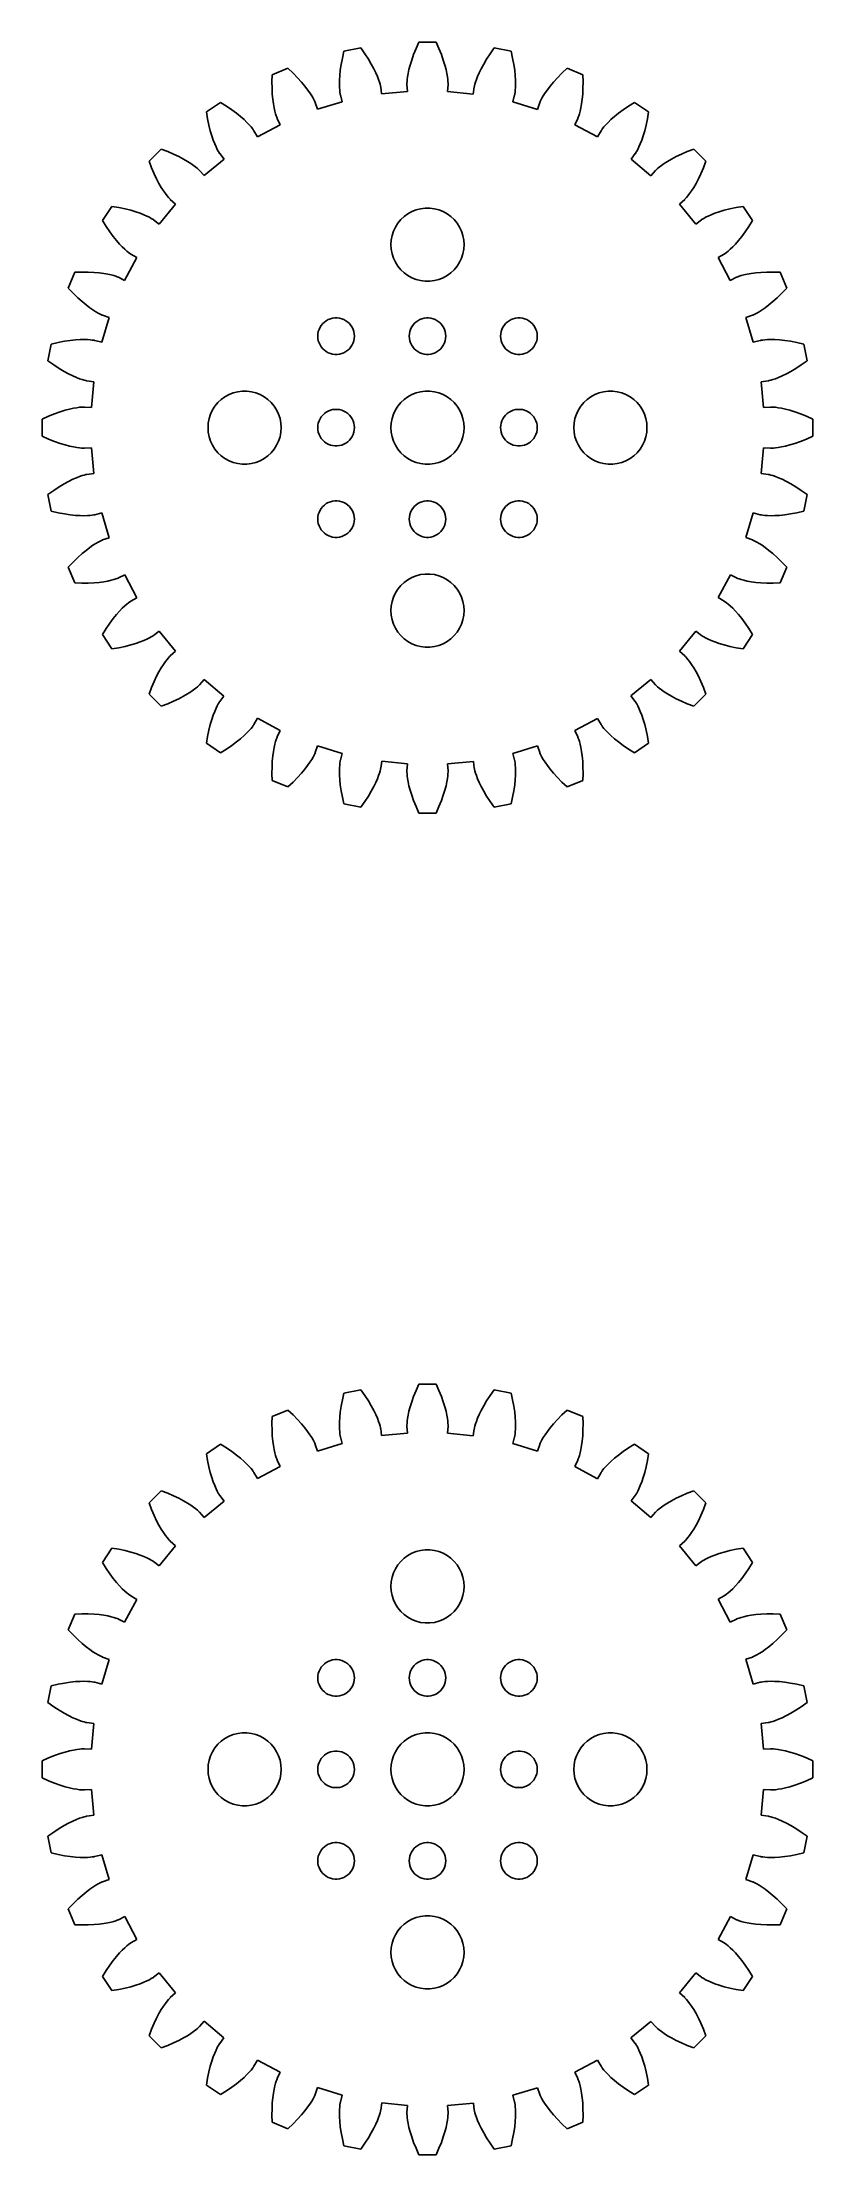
# Model space of a CAD drawing. Header units: metres. Extents: x -32 to 32, y 78 to 252.
import ezdxf

# ---------------------------------------------------------------- set-up
doc = ezdxf.new("R2010")
doc.units = ezdxf.units.M

msp = doc.modelspace()

# ---------------------------------------------------------------- linework, layer by layer
for p, q in [((-5.47745, 251.123), (-6.84988, 250.85)), ((-5.14069, 250.654), (-5.47745, 251.123)), ((-0.699661, 251.594), (-0.93837, 251.068)), ((0.699661, 251.594), (-0.699661, 251.594)), ((0.93837, 251.068), (0.699661, 251.594)), ((5.47745, 251.123), (5.14069, 250.654)), ((6.84988, 250.85), (5.47745, 251.123)), ((-11.4441, 249.457), (-12.7369, 248.921)), ((-11.0222, 249.062), (-11.4441, 249.457)), ((-7.07965, 249.77), (-7.14873, 249.297)), ((-6.98137, 250.288), (-7.07965, 249.77)), ((-6.84988, 250.85), (-6.98137, 250.288)), ((-4.85156, 250.213), (-5.14069, 250.654)), ((-4.60703, 249.803), (-4.85156, 250.213)), ((-4.40392, 249.427), (-4.60703, 249.803)), ((-4.23882, 249.089), (-4.40392, 249.427)), ((-1.42169, 249.721), (-1.51755, 249.357)), ((-1.29575, 250.129), (-1.42169, 249.721)), ((-1.13586, 250.579), (-1.29575, 250.129)), ((-0.93837, 251.068), (-1.13586, 250.579)), ((1.13586, 250.579), (0.93837, 251.068)), ((1.29575, 250.129), (1.13586, 250.579)), ((1.42169, 249.721), (1.29575, 250.129)), ((1.51755, 249.357), (1.42169, 249.721)), ((4.40392, 249.427), (4.23882, 249.089)), ((4.60703, 249.803), (4.40392, 249.427)), ((4.85156, 250.213), (4.60703, 249.803)), ((5.14069, 250.654), (4.85156, 250.213)), ((6.98137, 250.288), (6.84988, 250.85)), ((7.07965, 249.77), (6.98137, 250.288)), ((7.14873, 249.297), (7.07965, 249.77)), ((11.4441, 249.457), (11.0222, 249.062)), ((12.7369, 248.921), (11.4441, 249.457)), ((-12.7369, 248.921), (-12.7561, 248.344)), ((-12.7561, 248.344), (-12.7514, 247.816)), ((-12.7514, 247.816), (-12.727, 247.34)), ((-10.6526, 248.686), (-11.0222, 249.062)), ((-10.3328, 248.331), (-10.6526, 248.686)), ((-10.0603, 248.003), (-10.3328, 248.331)), ((-9.83228, 247.703), (-10.0603, 248.003)), ((-9.6458, 247.435), (-9.83228, 247.703)), ((-7.21559, 248.497), (-7.22171, 248.17)), ((-7.22171, 248.17), (-7.21526, 247.894)), ((-7.19266, 248.873), (-7.21559, 248.497)), ((-7.21526, 247.894), (-7.20049, 247.668)), ((-7.20049, 247.668), (-7.18164, 247.493)), ((-7.14873, 249.297), (-7.19266, 248.873)), ((-4.10822, 248.789), (-4.23882, 249.089)), ((-4.00847, 248.532), (-4.10822, 248.789)), ((-3.93579, 248.318), (-4.00847, 248.532)), ((-3.88631, 248.149), (-3.93579, 248.318)), ((-3.85603, 248.027), (-3.88631, 248.149)), ((-3.84091, 247.953), (-3.85603, 248.027)), ((-3.83679, 247.928), (-3.84091, 247.953)), ((-3.75867, 247.36), (-3.83679, 247.928)), ((-1.68585, 248.241), (-1.68629, 248.165)), ((-1.68629, 248.165), (-1.6855, 248.14)), ((-1.67995, 248.366), (-1.68585, 248.241)), ((-1.6855, 248.14), (-1.65065, 247.558)), ((-1.66432, 248.541), (-1.67995, 248.366)), ((-1.63481, 248.766), (-1.66432, 248.541)), ((-1.58725, 249.038), (-1.63481, 248.766)), ((-1.51755, 249.357), (-1.58725, 249.038)), ((1.58725, 249.038), (1.51755, 249.357)), ((1.63481, 248.766), (1.58725, 249.038)), ((1.66432, 248.541), (1.63481, 248.766)), ((1.65118, 247.567), (1.6855, 248.14)), ((1.67995, 248.366), (1.66432, 248.541)), ((1.68585, 248.241), (1.67995, 248.366)), ((1.6855, 248.14), (1.68629, 248.165)), ((1.68629, 248.165), (1.68585, 248.241)), ((3.83679, 247.928), (3.75746, 247.351)), ((3.84091, 247.953), (3.83679, 247.928)), ((3.85603, 248.027), (3.84091, 247.953)), ((3.88631, 248.149), (3.85603, 248.027)), ((3.93579, 248.318), (3.88631, 248.149)), ((4.00847, 248.532), (3.93579, 248.318)), ((4.10822, 248.789), (4.00847, 248.532)), ((4.23882, 249.089), (4.10822, 248.789)), ((7.19266, 248.873), (7.14873, 249.297)), ((7.18164, 247.493), (7.20049, 247.668)), ((7.21559, 248.497), (7.19266, 248.873)), ((7.20049, 247.668), (7.21526, 247.894)), ((7.21526, 247.894), (7.22171, 248.17)), ((7.22171, 248.17), (7.21559, 248.497)), ((9.83228, 247.703), (9.6458, 247.435)), ((10.0603, 248.003), (9.83228, 247.703)), ((10.3328, 248.331), (10.0603, 248.003)), ((10.6526, 248.686), (10.3328, 248.331)), ((11.0222, 249.062), (10.6526, 248.686)), ((12.727, 247.34), (12.7514, 247.816)), ((12.7561, 248.344), (12.7369, 248.921)), ((12.7514, 247.816), (12.7561, 248.344)), ((-16.9709, 246.658), (-18.1344, 245.881)), ((-16.4801, 246.353), (-16.9709, 246.658)), ((-16.0442, 246.056), (-16.4801, 246.353)), ((-15.6614, 245.771), (-16.0442, 246.056)), ((-12.727, 247.34), (-12.6872, 246.915)), ((-12.6872, 246.915), (-12.6363, 246.541)), ((-12.6363, 246.541), (-12.5787, 246.22)), ((-12.5787, 246.22), (-12.5184, 245.95)), ((-12.5184, 245.95), (-12.4599, 245.732)), ((-9.49771, 247.201), (-9.6458, 247.435)), ((-9.38467, 247.006), (-9.49771, 247.201)), ((-9.30321, 246.85), (-9.38467, 247.006)), ((-9.24976, 246.736), (-9.30321, 246.85)), ((-9.2205, 246.667), (-9.24976, 246.736)), ((-9.21164, 246.643), (-9.2205, 246.667)), ((-9.02405, 246.101), (-9.21164, 246.643)), ((-6.99532, 246.707), (-9.02405, 246.101)), ((-7.18164, 247.493), (-7.16296, 247.369)), ((-7.16296, 247.369), (-7.1487, 247.295)), ((-7.1487, 247.295), (-7.14302, 247.271)), ((-7.14302, 247.271), (-6.99532, 246.707)), ((-1.65065, 247.558), (-3.75867, 247.36)), ((3.75746, 247.351), (1.65118, 247.567)), ((6.99756, 246.715), (7.14302, 247.271)), ((9.02116, 246.092), (6.99756, 246.715)), ((7.14302, 247.271), (7.1487, 247.295)), ((7.1487, 247.295), (7.16296, 247.369)), ((7.16296, 247.369), (7.18164, 247.493)), ((9.21164, 246.643), (9.02116, 246.092)), ((9.2205, 246.667), (9.21164, 246.643)), ((9.24976, 246.736), (9.2205, 246.667)), ((9.30321, 246.85), (9.24976, 246.736)), ((9.38467, 247.006), (9.30321, 246.85)), ((9.49771, 247.201), (9.38467, 247.006)), ((9.6458, 247.435), (9.49771, 247.201)), ((12.4599, 245.732), (12.5184, 245.95)), ((12.5184, 245.95), (12.5787, 246.22)), ((12.5787, 246.22), (12.6363, 246.541)), ((12.6363, 246.541), (12.6872, 246.915)), ((12.6872, 246.915), (12.727, 247.34)), ((16.0442, 246.056), (15.6614, 245.771)), ((16.4801, 246.353), (16.0442, 246.056)), ((16.9709, 246.658), (16.4801, 246.353)), ((18.1344, 245.881), (16.9709, 246.658)), ((-18.1344, 245.881), (-18.0406, 245.311)), ((-18.0406, 245.311), (-17.9331, 244.794)), ((-17.9331, 244.794), (-17.8162, 244.332)), ((-17.8162, 244.332), (-17.6942, 243.922)), ((-15.33, 245.502), (-15.6614, 245.771)), ((-15.0479, 245.252), (-15.33, 245.502)), ((-14.8127, 245.026), (-15.0479, 245.252)), ((-14.6219, 244.826), (-14.8127, 245.026)), ((-14.4729, 244.656), (-14.6219, 244.826)), ((-14.3626, 244.519), (-14.4729, 244.656)), ((-14.288, 244.418), (-14.3626, 244.519)), ((-14.2458, 244.356), (-14.288, 244.418)), ((-14.2325, 244.334), (-14.2458, 244.356)), ((-13.9426, 243.839), (-14.2325, 244.334)), ((-12.0712, 244.829), (-13.9426, 243.839)), ((-12.4599, 245.732), (-12.4073, 245.564)), ((-12.4073, 245.564), (-12.3648, 245.446)), ((-12.3648, 245.446), (-12.3364, 245.376)), ((-12.3364, 245.376), (-12.326, 245.353)), ((-12.326, 245.353), (-12.0712, 244.829)), ((12.075, 244.837), (12.326, 245.353)), ((13.9382, 243.831), (12.075, 244.837)), ((12.326, 245.353), (12.3364, 245.376)), ((12.3364, 245.376), (12.3648, 245.446)), ((12.3648, 245.446), (12.4073, 245.564)), ((12.4073, 245.564), (12.4599, 245.732)), ((14.2325, 244.334), (13.9382, 243.831)), ((14.2458, 244.356), (14.2325, 244.334)), ((14.288, 244.418), (14.2458, 244.356)), ((14.3626, 244.519), (14.288, 244.418)), ((14.4729, 244.656), (14.3626, 244.519)), ((14.6219, 244.826), (14.4729, 244.656)), ((14.8127, 245.026), (14.6219, 244.826)), ((15.0479, 245.252), (14.8127, 245.026)), ((15.33, 245.502), (15.0479, 245.252)), ((15.6614, 245.771), (15.33, 245.502)), ((17.6942, 243.922), (17.8162, 244.332)), ((17.8162, 244.332), (17.9331, 244.794)), ((17.9331, 244.794), (18.0406, 245.311)), ((18.0406, 245.311), (18.1344, 245.881)), ((-21.8455, 242.835), (-22.835, 241.846)), ((-21.3047, 242.632), (-21.8455, 242.835)), ((-20.8192, 242.426), (-21.3047, 242.632)), ((-17.6942, 243.922), (-17.5715, 243.566)), ((-17.5715, 243.566), (-17.4522, 243.262)), ((-17.4522, 243.262), (-17.3405, 243.009)), ((-17.3405, 243.009), (-17.2406, 242.807)), ((-17.2406, 242.807), (-17.1562, 242.652)), ((-17.1562, 242.652), (-17.0915, 242.545)), ((-17.0915, 242.545), (-17.05, 242.482)), ((-17.05, 242.482), (-17.0354, 242.461)), ((17.0354, 242.461), (17.05, 242.482)), ((17.05, 242.482), (17.0915, 242.545)), ((17.0915, 242.545), (17.1562, 242.652)), ((17.1562, 242.652), (17.2406, 242.807)), ((17.2406, 242.807), (17.3405, 243.009)), ((17.3405, 243.009), (17.4522, 243.262)), ((17.4522, 243.262), (17.5715, 243.566)), ((17.5715, 243.566), (17.6942, 243.922)), ((21.3047, 242.632), (20.8192, 242.426)), ((21.8455, 242.835), (21.3047, 242.632)), ((22.835, 241.846), (21.8455, 242.835)), ((-22.835, 241.846), (-22.6318, 241.305)), ((-22.6318, 241.305), (-22.4256, 240.819)), ((-22.4256, 240.819), (-22.2207, 240.388)), ((-20.3882, 242.221), (-20.8192, 242.426)), ((-20.0107, 242.021), (-20.3882, 242.221)), ((-19.6852, 241.831), (-20.0107, 242.021)), ((-19.4104, 241.655), (-19.6852, 241.831)), ((-19.1843, 241.496), (-19.4104, 241.655)), ((-19.0049, 241.359), (-19.1843, 241.496)), ((-18.8701, 241.246), (-19.0049, 241.359)), ((-18.7772, 241.161), (-18.8701, 241.246)), ((-18.7236, 241.108), (-18.7772, 241.161)), ((-18.7064, 241.09), (-18.7236, 241.108)), ((-18.3254, 240.661), (-18.7064, 241.09)), ((-16.6831, 241.997), (-18.3254, 240.661)), ((-17.0354, 242.461), (-16.6831, 241.997)), ((16.6885, 242.004), (17.0354, 242.461)), ((18.3196, 240.654), (16.6885, 242.004)), ((18.7064, 241.09), (18.3196, 240.654)), ((18.7236, 241.108), (18.7064, 241.09)), ((18.7772, 241.161), (18.7236, 241.108)), ((18.8701, 241.246), (18.7772, 241.161)), ((19.0049, 241.359), (18.8701, 241.246)), ((19.1843, 241.496), (19.0049, 241.359)), ((19.4104, 241.655), (19.1843, 241.496)), ((19.6852, 241.831), (19.4104, 241.655)), ((20.0107, 242.021), (19.6852, 241.831)), ((20.3882, 242.221), (20.0107, 242.021)), ((20.8192, 242.426), (20.3882, 242.221)), ((22.2207, 240.388), (22.4256, 240.819)), ((22.4256, 240.819), (22.6318, 241.305)), ((22.6318, 241.305), (22.835, 241.846)), ((-22.2207, 240.388), (-22.0212, 240.011)), ((-22.0212, 240.011), (-21.8314, 239.685)), ((-21.8314, 239.685), (-21.6551, 239.41)), ((-21.6551, 239.41), (-21.4963, 239.184)), ((-21.4963, 239.184), (-21.3587, 239.005)), ((-21.3587, 239.005), (-21.2458, 238.87)), ((21.2458, 238.87), (21.3587, 239.005)), ((21.3587, 239.005), (21.4963, 239.184)), ((21.4963, 239.184), (21.6551, 239.41)), ((21.6551, 239.41), (21.8314, 239.685)), ((21.8314, 239.685), (22.0212, 240.011)), ((22.0212, 240.011), (22.2207, 240.388)), ((-25.8807, 238.134), (-26.6581, 236.971)), ((-25.3106, 238.041), (-25.8807, 238.134)), ((-24.7942, 237.933), (-25.3106, 238.041)), ((-24.3315, 237.816), (-24.7942, 237.933)), ((-23.9223, 237.694), (-24.3315, 237.816)), ((-23.5661, 237.571), (-23.9223, 237.694)), ((-23.2621, 237.452), (-23.5661, 237.571)), ((-23.0094, 237.341), (-23.2621, 237.452)), ((-22.8066, 237.241), (-23.0094, 237.341)), ((-20.6539, 238.32), (-22.004, 236.688)), ((-21.2458, 238.87), (-21.1613, 238.777)), ((-21.1613, 238.777), (-21.1084, 238.724)), ((-21.1084, 238.724), (-21.09, 238.706)), ((-21.09, 238.706), (-20.6539, 238.32)), ((-2.1869, 237.054), (-1.91226, 237.312)), ((-1.91226, 237.312), (-1.60747, 237.533)), ((-1.60747, 237.533), (-1.27733, 237.714)), ((-1.27733, 237.714), (-0.927048, 237.853)), ((-0.927048, 237.853), (-0.562134, 237.947)), ((-0.562134, 237.947), (-0.18837, 237.994)), ((-0.18837, 237.994), (0.18837, 237.994)), ((0.18837, 237.994), (0.562134, 237.947)), ((0.562134, 237.947), (0.927048, 237.853)), ((0.927048, 237.853), (1.27733, 237.714)), ((1.27733, 237.714), (1.60747, 237.533)), ((1.60747, 237.533), (1.91226, 237.312)), ((1.91226, 237.312), (2.1869, 237.054)), ((20.6606, 238.325), (21.09, 238.706)), ((21.997, 236.683), (20.6606, 238.325)), ((21.09, 238.706), (21.1084, 238.724)), ((21.1084, 238.724), (21.1613, 238.777)), ((21.1613, 238.777), (21.2458, 238.87)), ((23.0094, 237.341), (22.8066, 237.241)), ((23.2621, 237.452), (23.0094, 237.341)), ((23.5661, 237.571), (23.2621, 237.452)), ((23.9223, 237.694), (23.5661, 237.571)), ((24.3315, 237.816), (23.9223, 237.694)), ((24.7942, 237.933), (24.3315, 237.816)), ((25.3106, 238.041), (24.7942, 237.933)), ((25.8807, 238.134), (25.3106, 238.041)), ((26.6581, 236.971), (25.8807, 238.134)), ((-26.6581, 236.971), (-26.3533, 236.48)), ((-26.3533, 236.48), (-26.0563, 236.044)), ((-26.0563, 236.044), (-25.7713, 235.661)), ((-25.7713, 235.661), (-25.502, 235.33)), ((-22.6523, 237.156), (-22.8066, 237.241)), ((-22.5448, 237.091), (-22.6523, 237.156)), ((-22.4819, 237.05), (-22.5448, 237.091)), ((-22.4614, 237.035), (-22.4819, 237.05)), ((-22.004, 236.688), (-22.4614, 237.035)), ((-2.97633, 235.376), (-2.90575, 235.746)), ((-2.90575, 235.746), (-2.78932, 236.104)), ((-2.78932, 236.104), (-2.62891, 236.445)), ((-2.62891, 236.445), (-2.42705, 236.763)), ((-2.42705, 236.763), (-2.1869, 237.054)), ((2.1869, 237.054), (2.42705, 236.763)), ((2.42705, 236.763), (2.62891, 236.445)), ((2.62891, 236.445), (2.78932, 236.104)), ((2.78932, 236.104), (2.90575, 235.746)), ((2.90575, 235.746), (2.97633, 235.376)), ((22.4614, 237.035), (21.997, 236.683)), ((22.4819, 237.05), (22.4614, 237.035)), ((22.5448, 237.091), (22.4819, 237.05)), ((22.6523, 237.156), (22.5448, 237.091)), ((22.8066, 237.241), (22.6523, 237.156)), ((25.502, 235.33), (25.7713, 235.661)), ((25.7713, 235.661), (26.0563, 236.044)), ((26.0563, 236.044), (26.3533, 236.48)), ((26.3533, 236.48), (26.6581, 236.971)), ((-25.502, 235.33), (-25.2523, 235.048)), ((-25.2523, 235.048), (-25.0258, 234.813)), ((-25.0258, 234.813), (-24.8259, 234.622)), ((-23.8311, 233.938), (-24.8369, 232.075)), ((-24.8259, 234.622), (-24.6559, 234.473)), ((-24.6559, 234.473), (-24.519, 234.363)), ((-24.519, 234.363), (-24.418, 234.288)), ((-24.418, 234.288), (-24.3556, 234.246)), ((-24.3556, 234.246), (-24.3342, 234.232)), ((-24.3342, 234.232), (-23.8311, 233.938)), ((-3, 235), (-2.97633, 235.376)), ((-2.97633, 234.624), (-3, 235)), ((-2.90575, 234.254), (-2.97633, 234.624)), ((-2.78932, 233.896), (-2.90575, 234.254)), ((-2.62891, 233.555), (-2.78932, 233.896)), ((2.78932, 233.896), (2.62891, 233.555)), ((2.90575, 234.254), (2.78932, 233.896)), ((2.97633, 234.624), (2.90575, 234.254)), ((2.97633, 235.376), (3, 235)), ((3, 235), (2.97633, 234.624)), ((23.8387, 233.943), (24.3342, 234.232)), ((24.829, 232.071), (23.8387, 233.943)), ((24.3342, 234.232), (24.3556, 234.246)), ((24.3556, 234.246), (24.418, 234.288)), ((24.418, 234.288), (24.519, 234.363)), ((24.519, 234.363), (24.6559, 234.473)), ((24.6559, 234.473), (24.8259, 234.622)), ((24.8259, 234.622), (25.0258, 234.813)), ((25.0258, 234.813), (25.2523, 235.048)), ((25.2523, 235.048), (25.502, 235.33)), ((-28.9212, 232.737), (-29.4567, 231.444)), ((-28.3438, 232.756), (-28.9212, 232.737)), ((-27.8164, 232.751), (-28.3438, 232.756)), ((-27.3398, 232.727), (-27.8164, 232.751)), ((-26.9146, 232.687), (-27.3398, 232.727)), ((-26.5413, 232.636), (-26.9146, 232.687)), ((-26.2199, 232.579), (-26.5413, 232.636)), ((-25.9502, 232.518), (-26.2199, 232.579)), ((-25.7319, 232.46), (-25.9502, 232.518)), ((-25.5641, 232.407), (-25.7319, 232.46)), ((-25.4459, 232.365), (-25.5641, 232.407)), ((-25.3762, 232.336), (-25.4459, 232.365)), ((-25.3533, 232.326), (-25.3762, 232.336)), ((-24.8369, 232.075), (-25.3533, 232.326)), ((-2.42705, 233.237), (-2.62891, 233.555)), ((-2.1869, 232.946), (-2.42705, 233.237)), ((-1.91226, 232.688), (-2.1869, 232.946)), ((-1.60747, 232.467), (-1.91226, 232.688)), ((-1.27733, 232.286), (-1.60747, 232.467)), ((-0.927048, 232.147), (-1.27733, 232.286)), ((-0.562134, 232.053), (-0.927048, 232.147)), ((0.927048, 232.147), (0.562134, 232.053)), ((1.27733, 232.286), (0.927048, 232.147)), ((1.60747, 232.467), (1.27733, 232.286)), ((1.91226, 232.688), (1.60747, 232.467)), ((2.1869, 232.946), (1.91226, 232.688)), ((2.42705, 233.237), (2.1869, 232.946)), ((2.62891, 233.555), (2.42705, 233.237)), ((25.3533, 232.326), (24.829, 232.071)), ((25.3762, 232.336), (25.3533, 232.326)), ((25.4459, 232.365), (25.3762, 232.336)), ((25.5641, 232.407), (25.4459, 232.365)), ((25.7319, 232.46), (25.5641, 232.407)), ((25.9502, 232.518), (25.7319, 232.46)), ((26.2199, 232.579), (25.9502, 232.518)), ((26.5413, 232.636), (26.2199, 232.579)), ((26.9146, 232.687), (26.5413, 232.636)), ((27.3398, 232.727), (26.9146, 232.687)), ((27.8164, 232.751), (27.3398, 232.727)), ((28.3438, 232.756), (27.8164, 232.751)), ((28.9212, 232.737), (28.3438, 232.756)), ((29.4567, 231.444), (28.9212, 232.737)), ((-29.4567, 231.444), (-29.062, 231.022)), ((-29.062, 231.022), (-28.6857, 230.653)), ((-28.6857, 230.653), (-28.3315, 230.333)), ((-0.18837, 232.006), (-0.562134, 232.053)), ((0.18837, 232.006), (-0.18837, 232.006)), ((0.562134, 232.053), (0.18837, 232.006)), ((28.3315, 230.333), (28.6857, 230.653)), ((28.6857, 230.653), (29.062, 231.022)), ((29.062, 231.022), (29.4567, 231.444)), ((-28.3315, 230.333), (-28.0027, 230.06)), ((-28.0027, 230.06), (-27.7028, 229.832)), ((-27.7028, 229.832), (-27.4347, 229.646)), ((-27.4347, 229.646), (-27.2015, 229.498)), ((-27.2015, 229.498), (-27.0057, 229.385)), ((-27.0057, 229.385), (-26.8499, 229.303)), ((-26.8499, 229.303), (-26.7362, 229.25)), ((-26.7362, 229.25), (-26.6668, 229.221)), ((-26.0924, 229.021), (-26.7154, 226.998)), ((-26.6668, 229.221), (-26.6433, 229.212)), ((-26.6433, 229.212), (-26.0924, 229.021)), ((-8.59344, 228.527), (-8.45613, 228.656)), ((-8.45613, 228.656), (-8.30373, 228.766)), ((-8.30373, 228.766), (-8.13866, 228.857)), ((-8.13866, 228.857), (-7.96352, 228.927)), ((-7.96352, 228.927), (-7.78107, 228.973)), ((-7.78107, 228.973), (-7.59418, 228.997)), ((-7.59418, 228.997), (-7.40581, 228.997)), ((-7.40581, 228.997), (-7.21892, 228.973)), ((-7.21892, 228.973), (-7.03647, 228.927)), ((-7.03647, 228.927), (-6.86133, 228.857)), ((-6.86133, 228.857), (-6.69626, 228.766)), ((-6.69626, 228.766), (-6.54385, 228.656)), ((-6.54385, 228.656), (-6.40654, 228.527)), ((-1.09344, 228.527), (-0.956131, 228.656)), ((-0.956131, 228.656), (-0.803726, 228.766)), ((-0.803726, 228.766), (-0.638657, 228.857)), ((-0.638657, 228.857), (-0.463516, 228.927)), ((-0.463516, 228.927), (-0.281067, 228.973)), ((-0.281067, 228.973), (-0.094177, 228.997)), ((-0.094177, 228.997), (0.094177, 228.997)), ((0.094177, 228.997), (0.281067, 228.973)), ((0.281067, 228.973), (0.463516, 228.927)), ((0.463516, 228.927), (0.638657, 228.857)), ((0.638657, 228.857), (0.803726, 228.766)), ((0.803726, 228.766), (0.956131, 228.656)), ((0.956131, 228.656), (1.09344, 228.527)), ((6.40654, 228.527), (6.54385, 228.656)), ((6.54385, 228.656), (6.69626, 228.766)), ((6.69626, 228.766), (6.86133, 228.857)), ((6.86133, 228.857), (7.03647, 228.927)), ((7.03647, 228.927), (7.21892, 228.973)), ((7.21892, 228.973), (7.40581, 228.997)), ((7.40581, 228.997), (7.59418, 228.997)), ((7.59418, 228.997), (7.78107, 228.973)), ((7.78107, 228.973), (7.96352, 228.927)), ((7.96352, 228.927), (8.13866, 228.857)), ((8.13866, 228.857), (8.30373, 228.766)), ((8.30373, 228.766), (8.45613, 228.656)), ((8.45613, 228.656), (8.59344, 228.527)), ((26.1007, 229.024), (26.6433, 229.212)), ((26.7069, 226.995), (26.1007, 229.024)), ((26.6433, 229.212), (26.6668, 229.221)), ((26.6668, 229.221), (26.7362, 229.25)), ((26.7362, 229.25), (26.8499, 229.303)), ((26.8499, 229.303), (27.0057, 229.385)), ((27.0057, 229.385), (27.2015, 229.498)), ((27.2015, 229.498), (27.4347, 229.646)), ((27.4347, 229.646), (27.7028, 229.832)), ((27.7028, 229.832), (28.0027, 230.06)), ((28.0027, 230.06), (28.3315, 230.333)), ((-30.2878, 226.981), (-30.8503, 226.85)), ((-29.7696, 227.08), (-30.2878, 226.981)), ((-29.2973, 227.149), (-29.7696, 227.08)), ((-28.8726, 227.193), (-29.2973, 227.149)), ((-28.4965, 227.216), (-28.8726, 227.193)), ((-28.1701, 227.222), (-28.4965, 227.216)), ((-27.8938, 227.215), (-28.1701, 227.222)), ((-27.6683, 227.2), (-27.8938, 227.215)), ((-27.4934, 227.182), (-27.6683, 227.2)), ((-27.3693, 227.163), (-27.4934, 227.182)), ((-27.2953, 227.149), (-27.3693, 227.163)), ((-27.2708, 227.143), (-27.2953, 227.149)), ((-26.7154, 226.998), (-27.2708, 227.143)), ((-9, 227.5), (-8.98816, 227.688)), ((-8.98816, 227.312), (-9, 227.5)), ((-8.98816, 227.688), (-8.95287, 227.873)), ((-8.95287, 227.127), (-8.98816, 227.312)), ((-8.95287, 227.873), (-8.89465, 228.052)), ((-8.89465, 226.948), (-8.95287, 227.127)), ((-8.89465, 228.052), (-8.81445, 228.223)), ((-8.81445, 226.777), (-8.89465, 226.948)), ((-8.81445, 228.223), (-8.71352, 228.382)), ((-8.71352, 228.382), (-8.59344, 228.527)), ((-6.40654, 228.527), (-6.28647, 228.382)), ((-6.28647, 228.382), (-6.18553, 228.223)), ((-6.18553, 228.223), (-6.10533, 228.052)), ((-6.10533, 226.948), (-6.18553, 226.777)), ((-6.10533, 228.052), (-6.04712, 227.873)), ((-6.04712, 227.127), (-6.10533, 226.948)), ((-6.04712, 227.873), (-6.01183, 227.688)), ((-6.01183, 227.312), (-6.04712, 227.127)), ((-6.01183, 227.688), (-6, 227.5)), ((-6, 227.5), (-6.01183, 227.312)), ((-1.5, 227.5), (-1.48816, 227.688)), ((-1.48816, 227.312), (-1.5, 227.5)), ((-1.48816, 227.688), (-1.45287, 227.873)), ((-1.45287, 227.127), (-1.48816, 227.312)), ((-1.45287, 227.873), (-1.39465, 228.052)), ((-1.39465, 226.948), (-1.45287, 227.127)), ((-1.39465, 228.052), (-1.31445, 228.223)), ((-1.31445, 226.777), (-1.39465, 226.948)), ((-1.31445, 228.223), (-1.21352, 228.382)), ((-1.21352, 228.382), (-1.09344, 228.527)), ((1.09344, 228.527), (1.21352, 228.382)), ((1.21352, 228.382), (1.31445, 228.223)), ((1.31445, 228.223), (1.39465, 228.052)), ((1.39465, 226.948), (1.31445, 226.777)), ((1.39465, 228.052), (1.45287, 227.873)), ((1.45287, 227.127), (1.39465, 226.948)), ((1.45287, 227.873), (1.48816, 227.688)), ((1.48816, 227.312), (1.45287, 227.127)), ((1.48816, 227.688), (1.5, 227.5)), ((1.5, 227.5), (1.48816, 227.312)), ((6, 227.5), (6.01183, 227.688)), ((6.01183, 227.312), (6, 227.5)), ((6.01183, 227.688), (6.04712, 227.873)), ((6.04712, 227.127), (6.01183, 227.312)), ((6.04712, 227.873), (6.10533, 228.052)), ((6.10533, 226.948), (6.04712, 227.127)), ((6.10533, 228.052), (6.18553, 228.223)), ((6.18553, 226.777), (6.10533, 226.948)), ((6.18553, 228.223), (6.28647, 228.382)), ((6.28647, 228.382), (6.40654, 228.527)), ((8.59344, 228.527), (8.71352, 228.382)), ((8.71352, 228.382), (8.81445, 228.223)), ((8.81445, 228.223), (8.89465, 228.052)), ((8.89465, 226.948), (8.81445, 226.777)), ((8.89465, 228.052), (8.95287, 227.873)), ((8.95287, 227.127), (8.89465, 226.948)), ((8.95287, 227.873), (8.98816, 227.688)), ((8.98816, 227.312), (8.95287, 227.127)), ((8.98816, 227.688), (9, 227.5)), ((9, 227.5), (8.98816, 227.312)), ((27.2708, 227.143), (26.7069, 226.995)), ((27.2953, 227.149), (27.2708, 227.143)), ((27.3693, 227.163), (27.2953, 227.149)), ((27.4934, 227.182), (27.3693, 227.163)), ((27.6683, 227.2), (27.4934, 227.182)), ((27.8938, 227.215), (27.6683, 227.2)), ((28.1701, 227.222), (27.8938, 227.215)), ((28.4965, 227.216), (28.1701, 227.222)), ((28.8726, 227.193), (28.4965, 227.216)), ((29.2973, 227.149), (28.8726, 227.193)), ((29.7696, 227.08), (29.2973, 227.149)), ((30.2878, 226.981), (29.7696, 227.08)), ((30.8503, 226.85), (30.2878, 226.981)), ((-30.8503, 226.85), (-31.1233, 225.477)), ((-31.1233, 225.477), (-30.6539, 225.141)), ((-8.71352, 226.618), (-8.81445, 226.777)), ((-8.59344, 226.473), (-8.71352, 226.618)), ((-8.45613, 226.344), (-8.59344, 226.473)), ((-8.30373, 226.234), (-8.45613, 226.344)), ((-8.13866, 226.143), (-8.30373, 226.234)), ((-7.96352, 226.073), (-8.13866, 226.143)), ((-7.78107, 226.027), (-7.96352, 226.073)), ((-7.59418, 226.003), (-7.78107, 226.027)), ((-7.40581, 226.003), (-7.59418, 226.003)), ((-7.21892, 226.027), (-7.40581, 226.003)), ((-7.03647, 226.073), (-7.21892, 226.027)), ((-6.86133, 226.143), (-7.03647, 226.073)), ((-6.69626, 226.234), (-6.86133, 226.143)), ((-6.54385, 226.344), (-6.69626, 226.234)), ((-6.40654, 226.473), (-6.54385, 226.344)), ((-6.28647, 226.618), (-6.40654, 226.473)), ((-6.18553, 226.777), (-6.28647, 226.618)), ((-1.21352, 226.618), (-1.31445, 226.777)), ((-1.09344, 226.473), (-1.21352, 226.618)), ((-0.956131, 226.344), (-1.09344, 226.473)), ((-0.803726, 226.234), (-0.956131, 226.344)), ((-0.638657, 226.143), (-0.803726, 226.234)), ((-0.463516, 226.073), (-0.638657, 226.143)), ((-0.281067, 226.027), (-0.463516, 226.073)), ((-0.094177, 226.003), (-0.281067, 226.027)), ((0.094177, 226.003), (-0.094177, 226.003)), ((0.281067, 226.027), (0.094177, 226.003)), ((0.463516, 226.073), (0.281067, 226.027)), ((0.638657, 226.143), (0.463516, 226.073)), ((0.803726, 226.234), (0.638657, 226.143)), ((0.956131, 226.344), (0.803726, 226.234)), ((1.09344, 226.473), (0.956131, 226.344)), ((1.21352, 226.618), (1.09344, 226.473)), ((1.31445, 226.777), (1.21352, 226.618)), ((6.28647, 226.618), (6.18553, 226.777)), ((6.40654, 226.473), (6.28647, 226.618)), ((6.54385, 226.344), (6.40654, 226.473)), ((6.69626, 226.234), (6.54385, 226.344)), ((6.86133, 226.143), (6.69626, 226.234)), ((7.03647, 226.073), (6.86133, 226.143)), ((7.21892, 226.027), (7.03647, 226.073)), ((7.40581, 226.003), (7.21892, 226.027)), ((7.59418, 226.003), (7.40581, 226.003)), ((7.78107, 226.027), (7.59418, 226.003)), ((7.96352, 226.073), (7.78107, 226.027)), ((8.13866, 226.143), (7.96352, 226.073)), ((8.30373, 226.234), (8.13866, 226.143)), ((8.45613, 226.344), (8.30373, 226.234)), ((8.59344, 226.473), (8.45613, 226.344)), ((8.71352, 226.618), (8.59344, 226.473)), ((8.81445, 226.777), (8.71352, 226.618)), ((30.6539, 225.141), (31.1233, 225.477)), ((31.1233, 225.477), (30.8503, 226.85)), ((-30.6539, 225.141), (-30.2128, 224.852)), ((-30.2128, 224.852), (-29.8029, 224.607)), ((-29.8029, 224.607), (-29.4273, 224.404)), ((-29.4273, 224.404), (-29.0887, 224.239)), ((-29.0887, 224.239), (-28.7894, 224.108)), ((-28.7894, 224.108), (-28.5317, 224.008)), ((-28.5317, 224.008), (-28.3177, 223.936)), ((-28.3177, 223.936), (-28.1489, 223.886)), ((-28.1489, 223.886), (-28.027, 223.856)), ((-28.027, 223.856), (-27.9532, 223.841)), ((-27.9532, 223.841), (-27.9284, 223.837)), ((-27.9284, 223.837), (-27.351, 223.757)), ((-27.351, 223.757), (-27.5673, 221.651)), ((27.3597, 223.759), (27.9284, 223.837)), ((27.5585, 221.651), (27.3597, 223.759)), ((27.9284, 223.837), (27.9532, 223.841)), ((27.9532, 223.841), (28.027, 223.856)), ((28.027, 223.856), (28.1489, 223.886)), ((28.1489, 223.886), (28.3177, 223.936)), ((28.3177, 223.936), (28.5317, 224.008)), ((28.5317, 224.008), (28.7894, 224.108)), ((28.7894, 224.108), (29.0887, 224.239)), ((29.0887, 224.239), (29.4273, 224.404)), ((29.4273, 224.404), (29.8029, 224.607)), ((29.8029, 224.607), (30.2128, 224.852)), ((30.2128, 224.852), (30.6539, 225.141)), ((-28.2408, 221.686), (-28.3662, 221.68)), ((-28.1655, 221.686), (-28.2408, 221.686)), ((-28.1403, 221.686), (-28.1655, 221.686)), ((-27.5673, 221.651), (-28.1403, 221.686)), ((-17.6289, 221.445), (-17.427, 221.763)), ((-17.427, 221.763), (-17.1869, 222.054)), ((-17.1869, 222.054), (-16.9123, 222.312)), ((-16.9123, 222.312), (-16.6075, 222.533)), ((-16.6075, 222.533), (-16.2773, 222.714)), ((-16.2773, 222.714), (-15.927, 222.853)), ((-15.927, 222.853), (-15.5621, 222.947)), ((-15.5621, 222.947), (-15.1884, 222.994)), ((-15.1884, 222.994), (-14.8116, 222.994)), ((-14.8116, 222.994), (-14.4379, 222.947)), ((-14.4379, 222.947), (-14.0729, 222.853)), ((-14.0729, 222.853), (-13.7227, 222.714)), ((-13.7227, 222.714), (-13.3925, 222.533)), ((-13.3925, 222.533), (-13.0877, 222.312)), ((-13.0877, 222.312), (-12.8131, 222.054)), ((-12.8131, 222.054), (-12.5729, 221.763)), ((-12.5729, 221.763), (-12.3711, 221.445)), ((-2.62891, 221.445), (-2.42705, 221.763)), ((-2.42705, 221.763), (-2.1869, 222.054)), ((-2.1869, 222.054), (-1.91226, 222.312)), ((-1.91226, 222.312), (-1.60747, 222.533)), ((-1.60747, 222.533), (-1.27733, 222.714)), ((-1.27733, 222.714), (-0.927048, 222.853)), ((-0.927048, 222.853), (-0.562134, 222.947)), ((-0.562134, 222.947), (-0.18837, 222.994)), ((-0.18837, 222.994), (0.18837, 222.994)), ((0.18837, 222.994), (0.562134, 222.947)), ((0.562134, 222.947), (0.927048, 222.853)), ((0.927048, 222.853), (1.27733, 222.714)), ((1.27733, 222.714), (1.60747, 222.533)), ((1.60747, 222.533), (1.91226, 222.312)), ((1.91226, 222.312), (2.1869, 222.054)), ((2.1869, 222.054), (2.42705, 221.763)), ((2.42705, 221.763), (2.62891, 221.445)), ((12.3711, 221.445), (12.5729, 221.763)), ((12.5729, 221.763), (12.8131, 222.054)), ((12.8131, 222.054), (13.0877, 222.312)), ((13.0877, 222.312), (13.3925, 222.533)), ((13.3925, 222.533), (13.7227, 222.714)), ((13.7227, 222.714), (14.0729, 222.853)), ((14.0729, 222.853), (14.4379, 222.947)), ((14.4379, 222.947), (14.8116, 222.994)), ((14.8116, 222.994), (15.1884, 222.994)), ((15.1884, 222.994), (15.5621, 222.947)), ((15.5621, 222.947), (15.927, 222.853)), ((15.927, 222.853), (16.2773, 222.714)), ((16.2773, 222.714), (16.6075, 222.533)), ((16.6075, 222.533), (16.9123, 222.312)), ((16.9123, 222.312), (17.1869, 222.054)), ((17.1869, 222.054), (17.427, 221.763)), ((17.427, 221.763), (17.6289, 221.445)), ((28.1403, 221.686), (27.5585, 221.651)), ((28.1655, 221.686), (28.1403, 221.686)), ((28.2408, 221.686), (28.1655, 221.686)), ((28.3662, 221.68), (28.2408, 221.686)), ((-31.0678, 220.938), (-31.5939, 220.7)), ((-31.5939, 220.7), (-31.5939, 219.3)), ((-30.5787, 221.136), (-31.0678, 220.938)), ((-30.1291, 221.296), (-30.5787, 221.136)), ((-29.7211, 221.422), (-30.1291, 221.296)), ((-29.3567, 221.518), (-29.7211, 221.422)), ((-29.0377, 221.587), (-29.3567, 221.518)), ((-28.7655, 221.635), (-29.0377, 221.587)), ((-28.5414, 221.664), (-28.7655, 221.635)), ((-28.3662, 221.68), (-28.5414, 221.664)), ((-18, 220), (-17.9763, 220.376)), ((-17.9763, 219.624), (-18, 220)), ((-17.9763, 220.376), (-17.9057, 220.746)), ((-17.9057, 220.746), (-17.7893, 221.104)), ((-17.7893, 221.104), (-17.6289, 221.445)), ((-12.3711, 221.445), (-12.2107, 221.104)), ((-12.2107, 221.104), (-12.0942, 220.746)), ((-12.0942, 220.746), (-12.0237, 220.376)), ((-12.0237, 220.376), (-12, 220)), ((-12, 220), (-12.0237, 219.624)), ((-9, 220), (-8.98816, 220.188)), ((-8.98816, 219.812), (-9, 220)), ((-8.98816, 220.188), (-8.95287, 220.373)), ((-8.95287, 220.373), (-8.89465, 220.552)), ((-8.89465, 220.552), (-8.81445, 220.723)), ((-8.81445, 220.723), (-8.71352, 220.882)), ((-8.71352, 220.882), (-8.59344, 221.027)), ((-8.59344, 221.027), (-8.45613, 221.156)), ((-8.45613, 221.156), (-8.30373, 221.266)), ((-8.30373, 221.266), (-8.13866, 221.357)), ((-8.13866, 221.357), (-7.96352, 221.427)), ((-7.96352, 221.427), (-7.78107, 221.473)), ((-7.78107, 221.473), (-7.59418, 221.497)), ((-7.59418, 221.497), (-7.40581, 221.497)), ((-7.40581, 221.497), (-7.21892, 221.473)), ((-7.21892, 221.473), (-7.03647, 221.427)), ((-7.03647, 221.427), (-6.86133, 221.357)), ((-6.86133, 221.357), (-6.69626, 221.266)), ((-6.69626, 221.266), (-6.54385, 221.156)), ((-6.54385, 221.156), (-6.40654, 221.027)), ((-6.40654, 221.027), (-6.28647, 220.882)), ((-6.28647, 220.882), (-6.18553, 220.723)), ((-6.18553, 220.723), (-6.10533, 220.552)), ((-6.10533, 220.552), (-6.04712, 220.373)), ((-6.04712, 220.373), (-6.01183, 220.188)), ((-6.01183, 220.188), (-6, 220)), ((-6, 220), (-6.01183, 219.812)), ((-3, 220), (-2.97633, 220.376)), ((-2.97633, 219.624), (-3, 220)), ((-2.97633, 220.376), (-2.90575, 220.746)), ((-2.90575, 220.746), (-2.78932, 221.104)), ((-2.78932, 221.104), (-2.62891, 221.445)), ((2.62891, 221.445), (2.78932, 221.104)), ((2.78932, 221.104), (2.90575, 220.746)), ((2.90575, 220.746), (2.97633, 220.376)), ((2.97633, 220.376), (3, 220)), ((3, 220), (2.97633, 219.624)), ((6, 220), (6.01183, 220.188)), ((6.01183, 219.812), (6, 220)), ((6.01183, 220.188), (6.04712, 220.373)), ((6.04712, 220.373), (6.10533, 220.552)), ((6.10533, 220.552), (6.18553, 220.723)), ((6.18553, 220.723), (6.28647, 220.882)), ((6.28647, 220.882), (6.40654, 221.027)), ((6.40654, 221.027), (6.54385, 221.156)), ((6.54385, 221.156), (6.69626, 221.266)), ((6.69626, 221.266), (6.86133, 221.357)), ((6.86133, 221.357), (7.03647, 221.427)), ((7.03647, 221.427), (7.21892, 221.473)), ((7.21892, 221.473), (7.40581, 221.497)), ((7.40581, 221.497), (7.59418, 221.497)), ((7.59418, 221.497), (7.78107, 221.473)), ((7.78107, 221.473), (7.96352, 221.427)), ((7.96352, 221.427), (8.13866, 221.357)), ((8.13866, 221.357), (8.30373, 221.266)), ((8.30373, 221.266), (8.45613, 221.156)), ((8.45613, 221.156), (8.59344, 221.027)), ((8.59344, 221.027), (8.71352, 220.882)), ((8.71352, 220.882), (8.81445, 220.723)), ((8.81445, 220.723), (8.89465, 220.552)), ((8.89465, 220.552), (8.95287, 220.373)), ((8.95287, 220.373), (8.98816, 220.188)), ((8.98816, 220.188), (9, 220)), ((9, 220), (8.98816, 219.812)), ((12, 220), (12.0237, 220.376)), ((12.0237, 219.624), (12, 220)), ((12.0237, 220.376), (12.0942, 220.746)), ((12.0942, 220.746), (12.2107, 221.104)), ((12.2107, 221.104), (12.3711, 221.445)), ((17.6289, 221.445), (17.7893, 221.104)), ((17.7893, 221.104), (17.9057, 220.746)), ((17.9057, 220.746), (17.9763, 220.376)), ((17.9763, 220.376), (18, 220)), ((18, 220), (17.9763, 219.624)), ((28.5414, 221.664), (28.3662, 221.68)), ((28.7655, 221.635), (28.5414, 221.664)), ((29.0377, 221.587), (28.7655, 221.635)), ((29.3567, 221.518), (29.0377, 221.587)), ((29.7211, 221.422), (29.3567, 221.518)), ((30.1291, 221.296), (29.7211, 221.422)), ((30.5787, 221.136), (30.1291, 221.296)), ((31.0678, 220.938), (30.5787, 221.136)), ((31.5939, 220.7), (31.0678, 220.938)), ((31.5939, 219.3), (31.5939, 220.7)), ((-31.5939, 219.3), (-31.0678, 219.062)), ((-31.0678, 219.062), (-30.5787, 218.864)), ((-30.5787, 218.864), (-30.1291, 218.704)), ((-30.1291, 218.704), (-29.7211, 218.578)), ((-29.7211, 218.578), (-29.3567, 218.482)), ((-29.3567, 218.482), (-29.0377, 218.413)), ((-29.0377, 218.413), (-28.7655, 218.365)), ((-28.7655, 218.365), (-28.5414, 218.336)), ((-28.5414, 218.336), (-28.3662, 218.32)), ((-28.3662, 218.32), (-28.2408, 218.314)), ((-28.2408, 218.314), (-28.1655, 218.314)), ((-28.1655, 218.314), (-28.1403, 218.314)), ((-28.1403, 218.314), (-27.5585, 218.349)), ((-27.5585, 218.349), (-27.3597, 216.241)), ((-17.9057, 219.254), (-17.9763, 219.624)), ((-17.7893, 218.896), (-17.9057, 219.254)), ((-17.6289, 218.555), (-17.7893, 218.896)), ((-17.427, 218.237), (-17.6289, 218.555)), ((-17.1869, 217.946), (-17.427, 218.237)), ((-12.5729, 218.237), (-12.8131, 217.946)), ((-12.3711, 218.555), (-12.5729, 218.237)), ((-12.2107, 218.896), (-12.3711, 218.555)), ((-12.0942, 219.254), (-12.2107, 218.896)), ((-12.0237, 219.624), (-12.0942, 219.254)), ((-8.95287, 219.627), (-8.98816, 219.812)), ((-8.89465, 219.448), (-8.95287, 219.627)), ((-8.81445, 219.277), (-8.89465, 219.448)), ((-8.71352, 219.118), (-8.81445, 219.277)), ((-8.59344, 218.973), (-8.71352, 219.118)), ((-8.45613, 218.844), (-8.59344, 218.973)), ((-8.30373, 218.734), (-8.45613, 218.844)), ((-8.13866, 218.643), (-8.30373, 218.734)), ((-7.96352, 218.573), (-8.13866, 218.643)), ((-7.78107, 218.527), (-7.96352, 218.573)), ((-7.59418, 218.503), (-7.78107, 218.527)), ((-7.40581, 218.503), (-7.59418, 218.503)), ((-7.21892, 218.527), (-7.40581, 218.503)), ((-7.03647, 218.573), (-7.21892, 218.527)), ((-6.86133, 218.643), (-7.03647, 218.573)), ((-6.69626, 218.734), (-6.86133, 218.643)), ((-6.54385, 218.844), (-6.69626, 218.734)), ((-6.40654, 218.973), (-6.54385, 218.844)), ((-6.28647, 219.118), (-6.40654, 218.973)), ((-6.18553, 219.277), (-6.28647, 219.118)), ((-6.10533, 219.448), (-6.18553, 219.277)), ((-6.04712, 219.627), (-6.10533, 219.448)), ((-6.01183, 219.812), (-6.04712, 219.627)), ((-2.90575, 219.254), (-2.97633, 219.624)), ((-2.78932, 218.896), (-2.90575, 219.254)), ((-2.62891, 218.555), (-2.78932, 218.896)), ((-2.42705, 218.237), (-2.62891, 218.555)), ((-2.1869, 217.946), (-2.42705, 218.237)), ((2.42705, 218.237), (2.1869, 217.946)), ((2.62891, 218.555), (2.42705, 218.237)), ((2.78932, 218.896), (2.62891, 218.555)), ((2.90575, 219.254), (2.78932, 218.896)), ((2.97633, 219.624), (2.90575, 219.254)), ((6.04712, 219.627), (6.01183, 219.812)), ((6.10533, 219.448), (6.04712, 219.627)), ((6.18553, 219.277), (6.10533, 219.448)), ((6.28647, 219.118), (6.18553, 219.277)), ((6.40654, 218.973), (6.28647, 219.118)), ((6.54385, 218.844), (6.40654, 218.973)), ((6.69626, 218.734), (6.54385, 218.844)), ((6.86133, 218.643), (6.69626, 218.734)), ((7.03647, 218.573), (6.86133, 218.643)), ((7.21892, 218.527), (7.03647, 218.573)), ((7.40581, 218.503), (7.21892, 218.527)), ((7.59418, 218.503), (7.40581, 218.503)), ((7.78107, 218.527), (7.59418, 218.503)), ((7.96352, 218.573), (7.78107, 218.527)), ((8.13866, 218.643), (7.96352, 218.573)), ((8.30373, 218.734), (8.13866, 218.643)), ((8.45613, 218.844), (8.30373, 218.734)), ((8.59344, 218.973), (8.45613, 218.844)), ((8.71352, 219.118), (8.59344, 218.973)), ((8.81445, 219.277), (8.71352, 219.118)), ((8.89465, 219.448), (8.81445, 219.277)), ((8.95287, 219.627), (8.89465, 219.448)), ((8.98816, 219.812), (8.95287, 219.627)), ((12.0942, 219.254), (12.0237, 219.624)), ((12.2107, 218.896), (12.0942, 219.254)), ((12.3711, 218.555), (12.2107, 218.896)), ((12.5729, 218.237), (12.3711, 218.555)), ((12.8131, 217.946), (12.5729, 218.237)), ((17.427, 218.237), (17.1869, 217.946)), ((17.6289, 218.555), (17.427, 218.237)), ((17.7893, 218.896), (17.6289, 218.555)), ((17.9057, 219.254), (17.7893, 218.896)), ((17.9763, 219.624), (17.9057, 219.254)), ((27.351, 216.243), (27.5673, 218.349)), ((27.5673, 218.349), (28.1403, 218.314)), ((28.1403, 218.314), (28.1655, 218.314)), ((28.1655, 218.314), (28.2408, 218.314)), ((28.2408, 218.314), (28.3662, 218.32)), ((28.3662, 218.32), (28.5414, 218.336)), ((28.5414, 218.336), (28.7655, 218.365)), ((28.7655, 218.365), (29.0377, 218.413)), ((29.0377, 218.413), (29.3567, 218.482)), ((29.3567, 218.482), (29.7211, 218.578)), ((29.7211, 218.578), (30.1291, 218.704)), ((30.1291, 218.704), (30.5787, 218.864)), ((30.5787, 218.864), (31.0678, 219.062)), ((31.0678, 219.062), (31.5939, 219.3)), ((-16.9123, 217.688), (-17.1869, 217.946)), ((-16.6075, 217.467), (-16.9123, 217.688)), ((-16.2773, 217.286), (-16.6075, 217.467)), ((-15.927, 217.147), (-16.2773, 217.286)), ((-15.5621, 217.053), (-15.927, 217.147)), ((-15.1884, 217.006), (-15.5621, 217.053)), ((-14.8116, 217.006), (-15.1884, 217.006)), ((-14.4379, 217.053), (-14.8116, 217.006)), ((-14.0729, 217.147), (-14.4379, 217.053)), ((-13.7227, 217.286), (-14.0729, 217.147)), ((-13.3925, 217.467), (-13.7227, 217.286)), ((-13.0877, 217.688), (-13.3925, 217.467)), ((-12.8131, 217.946), (-13.0877, 217.688)), ((-1.91226, 217.688), (-2.1869, 217.946)), ((-1.60747, 217.467), (-1.91226, 217.688)), ((-1.27733, 217.286), (-1.60747, 217.467)), ((-0.927048, 217.147), (-1.27733, 217.286)), ((-0.562134, 217.053), (-0.927048, 217.147)), ((-0.18837, 217.006), (-0.562134, 217.053)), ((0.18837, 217.006), (-0.18837, 217.006)), ((0.562134, 217.053), (0.18837, 217.006)), ((0.927048, 217.147), (0.562134, 217.053)), ((1.27733, 217.286), (0.927048, 217.147)), ((1.60747, 217.467), (1.27733, 217.286)), ((1.91226, 217.688), (1.60747, 217.467)), ((2.1869, 217.946), (1.91226, 217.688)), ((13.0877, 217.688), (12.8131, 217.946)), ((13.3925, 217.467), (13.0877, 217.688)), ((13.7227, 217.286), (13.3925, 217.467)), ((14.0729, 217.147), (13.7227, 217.286)), ((14.4379, 217.053), (14.0729, 217.147)), ((14.8116, 217.006), (14.4379, 217.053)), ((15.1884, 217.006), (14.8116, 217.006)), ((15.5621, 217.053), (15.1884, 217.006)), ((15.927, 217.147), (15.5621, 217.053)), ((16.2773, 217.286), (15.927, 217.147)), ((16.6075, 217.467), (16.2773, 217.286)), ((16.9123, 217.688), (16.6075, 217.467)), ((17.1869, 217.946), (16.9123, 217.688)), ((-30.6539, 214.859), (-31.1233, 214.523)), ((-30.2128, 215.148), (-30.6539, 214.859)), ((-29.8029, 215.393), (-30.2128, 215.148)), ((-29.4273, 215.596), (-29.8029, 215.393)), ((-29.0887, 215.761), (-29.4273, 215.596)), ((-28.7894, 215.892), (-29.0887, 215.761)), ((-28.5317, 215.992), (-28.7894, 215.892)), ((-28.3177, 216.064), (-28.5317, 215.992)), ((-28.1489, 216.114), (-28.3177, 216.064)), ((-28.027, 216.144), (-28.1489, 216.114)), ((-27.9532, 216.159), (-28.027, 216.144)), ((-27.9284, 216.163), (-27.9532, 216.159)), ((-27.3597, 216.241), (-27.9284, 216.163)), ((27.9284, 216.163), (27.351, 216.243)), ((27.9532, 216.159), (27.9284, 216.163)), ((28.027, 216.144), (27.9532, 216.159)), ((28.1489, 216.114), (28.027, 216.144)), ((28.3177, 216.064), (28.1489, 216.114)), ((28.5317, 215.992), (28.3177, 216.064)), ((28.7894, 215.892), (28.5317, 215.992)), ((29.0887, 215.761), (28.7894, 215.892)), ((29.4273, 215.596), (29.0887, 215.761)), ((29.8029, 215.393), (29.4273, 215.596)), ((30.2128, 215.148), (29.8029, 215.393)), ((30.6539, 214.859), (30.2128, 215.148)), ((31.1233, 214.523), (30.6539, 214.859)), ((-31.1233, 214.523), (-30.8503, 213.15)), ((-30.8503, 213.15), (-30.2878, 213.019)), ((-8.95287, 212.873), (-8.89465, 213.052)), ((-8.89465, 213.052), (-8.81445, 213.223)), ((-8.81445, 213.223), (-8.71352, 213.382)), ((-8.71352, 213.382), (-8.59344, 213.527)), ((-8.59344, 213.527), (-8.45613, 213.656)), ((-8.45613, 213.656), (-8.30373, 213.766)), ((-8.30373, 213.766), (-8.13866, 213.857)), ((-8.13866, 213.857), (-7.96352, 213.927)), ((-7.96352, 213.927), (-7.78107, 213.973)), ((-7.78107, 213.973), (-7.59418, 213.997)), ((-7.59418, 213.997), (-7.40581, 213.997)), ((-7.40581, 213.997), (-7.21892, 213.973)), ((-7.21892, 213.973), (-7.03647, 213.927)), ((-7.03647, 213.927), (-6.86133, 213.857)), ((-6.86133, 213.857), (-6.69626, 213.766)), ((-6.69626, 213.766), (-6.54385, 213.656)), ((-6.54385, 213.656), (-6.40654, 213.527)), ((-6.40654, 213.527), (-6.28647, 213.382)), ((-6.28647, 213.382), (-6.18553, 213.223)), ((-6.18553, 213.223), (-6.10533, 213.052)), ((-6.10533, 213.052), (-6.04712, 212.873)), ((-1.45287, 212.873), (-1.39465, 213.052)), ((-1.39465, 213.052), (-1.31445, 213.223)), ((-1.31445, 213.223), (-1.21352, 213.382)), ((-1.21352, 213.382), (-1.09344, 213.527)), ((-1.09344, 213.527), (-0.956131, 213.656)), ((-0.956131, 213.656), (-0.803726, 213.766)), ((-0.803726, 213.766), (-0.638657, 213.857)), ((-0.638657, 213.857), (-0.463516, 213.927)), ((-0.463516, 213.927), (-0.281067, 213.973)), ((-0.281067, 213.973), (-0.094177, 213.997)), ((-0.094177, 213.997), (0.094177, 213.997)), ((0.094177, 213.997), (0.281067, 213.973)), ((0.281067, 213.973), (0.463516, 213.927)), ((0.463516, 213.927), (0.638657, 213.857)), ((0.638657, 213.857), (0.803726, 213.766)), ((0.803726, 213.766), (0.956131, 213.656)), ((0.956131, 213.656), (1.09344, 213.527)), ((1.09344, 213.527), (1.21352, 213.382)), ((1.21352, 213.382), (1.31445, 213.223)), ((1.31445, 213.223), (1.39465, 213.052)), ((1.39465, 213.052), (1.45287, 212.873)), ((6.04712, 212.873), (6.10533, 213.052)), ((6.10533, 213.052), (6.18553, 213.223)), ((6.18553, 213.223), (6.28647, 213.382)), ((6.28647, 213.382), (6.40654, 213.527)), ((6.40654, 213.527), (6.54385, 213.656)), ((6.54385, 213.656), (6.69626, 213.766)), ((6.69626, 213.766), (6.86133, 213.857)), ((6.86133, 213.857), (7.03647, 213.927)), ((7.03647, 213.927), (7.21892, 213.973)), ((7.21892, 213.973), (7.40581, 213.997)), ((7.40581, 213.997), (7.59418, 213.997)), ((7.59418, 213.997), (7.78107, 213.973)), ((7.78107, 213.973), (7.96352, 213.927)), ((7.96352, 213.927), (8.13866, 213.857)), ((8.13866, 213.857), (8.30373, 213.766)), ((8.30373, 213.766), (8.45613, 213.656)), ((8.45613, 213.656), (8.59344, 213.527)), ((8.59344, 213.527), (8.71352, 213.382)), ((8.71352, 213.382), (8.81445, 213.223)), ((8.81445, 213.223), (8.89465, 213.052)), ((8.89465, 213.052), (8.95287, 212.873)), ((30.2878, 213.019), (30.8503, 213.15)), ((30.8503, 213.15), (31.1233, 214.523)), ((-30.2878, 213.019), (-29.7696, 212.92)), ((-29.7696, 212.92), (-29.2973, 212.851)), ((-29.2973, 212.851), (-28.8726, 212.807)), ((-28.8726, 212.807), (-28.4965, 212.784)), ((-28.4965, 212.784), (-28.1701, 212.778)), ((-28.1701, 212.778), (-27.8938, 212.785)), ((-27.8938, 212.785), (-27.6683, 212.8)), ((-27.6683, 212.8), (-27.4934, 212.818)), ((-27.4934, 212.818), (-27.3693, 212.837)), ((-27.3693, 212.837), (-27.2953, 212.851)), ((-27.2953, 212.851), (-27.2708, 212.857)), ((-27.2708, 212.857), (-26.7069, 213.005)), ((-26.7069, 213.005), (-26.1007, 210.976)), ((-9, 212.5), (-8.98816, 212.688)), ((-8.98816, 212.312), (-9, 212.5)), ((-8.98816, 212.688), (-8.95287, 212.873)), ((-8.95287, 212.127), (-8.98816, 212.312)), ((-8.89465, 211.948), (-8.95287, 212.127)), ((-8.81445, 211.777), (-8.89465, 211.948)), ((-8.71352, 211.618), (-8.81445, 211.777)), ((-8.59344, 211.473), (-8.71352, 211.618)), ((-8.45613, 211.344), (-8.59344, 211.473)), ((-8.30373, 211.234), (-8.45613, 211.344)), ((-6.54385, 211.344), (-6.69626, 211.234)), ((-6.40654, 211.473), (-6.54385, 211.344)), ((-6.28647, 211.618), (-6.40654, 211.473)), ((-6.18553, 211.777), (-6.28647, 211.618)), ((-6.10533, 211.948), (-6.18553, 211.777)), ((-6.04712, 212.127), (-6.10533, 211.948)), ((-6.04712, 212.873), (-6.01183, 212.688)), ((-6.01183, 212.312), (-6.04712, 212.127)), ((-6.01183, 212.688), (-6, 212.5)), ((-6, 212.5), (-6.01183, 212.312)), ((-1.5, 212.5), (-1.48816, 212.688)), ((-1.48816, 212.312), (-1.5, 212.5)), ((-1.48816, 212.688), (-1.45287, 212.873)), ((-1.45287, 212.127), (-1.48816, 212.312)), ((-1.39465, 211.948), (-1.45287, 212.127)), ((-1.31445, 211.777), (-1.39465, 211.948)), ((-1.21352, 211.618), (-1.31445, 211.777)), ((-1.09344, 211.473), (-1.21352, 211.618)), ((-0.956131, 211.344), (-1.09344, 211.473)), ((-0.803726, 211.234), (-0.956131, 211.344)), ((0.956131, 211.344), (0.803726, 211.234)), ((1.09344, 211.473), (0.956131, 211.344)), ((1.21352, 211.618), (1.09344, 211.473)), ((1.31445, 211.777), (1.21352, 211.618)), ((1.39465, 211.948), (1.31445, 211.777)), ((1.45287, 212.127), (1.39465, 211.948)), ((1.45287, 212.873), (1.48816, 212.688)), ((1.48816, 212.312), (1.45287, 212.127)), ((1.48816, 212.688), (1.5, 212.5)), ((1.5, 212.5), (1.48816, 212.312)), ((6, 212.5), (6.01183, 212.688)), ((6.01183, 212.312), (6, 212.5)), ((6.01183, 212.688), (6.04712, 212.873)), ((6.04712, 212.127), (6.01183, 212.312)), ((6.10533, 211.948), (6.04712, 212.127)), ((6.18553, 211.777), (6.10533, 211.948)), ((6.28647, 211.618), (6.18553, 211.777)), ((6.40654, 211.473), (6.28647, 211.618)), ((6.54385, 211.344), (6.40654, 211.473)), ((6.69626, 211.234), (6.54385, 211.344)), ((8.45613, 211.344), (8.30373, 211.234)), ((8.59344, 211.473), (8.45613, 211.344)), ((8.71352, 211.618), (8.59344, 211.473)), ((8.81445, 211.777), (8.71352, 211.618)), ((8.89465, 211.948), (8.81445, 211.777)), ((8.95287, 212.127), (8.89465, 211.948)), ((8.95287, 212.873), (8.98816, 212.688)), ((8.98816, 212.312), (8.95287, 212.127)), ((8.98816, 212.688), (9, 212.5)), ((9, 212.5), (8.98816, 212.312)), ((26.0924, 210.979), (26.7154, 213.002)), ((26.7154, 213.002), (27.2708, 212.857)), ((27.2708, 212.857), (27.2953, 212.851)), ((27.2953, 212.851), (27.3693, 212.837)), ((27.3693, 212.837), (27.4934, 212.818)), ((27.4934, 212.818), (27.6683, 212.8)), ((27.6683, 212.8), (27.8938, 212.785)), ((27.8938, 212.785), (28.1701, 212.778)), ((28.1701, 212.778), (28.4965, 212.784)), ((28.4965, 212.784), (28.8726, 212.807)), ((28.8726, 212.807), (29.2973, 212.851)), ((29.2973, 212.851), (29.7696, 212.92)), ((29.7696, 212.92), (30.2878, 213.019)), ((-28.3315, 209.667), (-28.6857, 209.347)), ((-28.0027, 209.94), (-28.3315, 209.667)), ((-27.7028, 210.168), (-28.0027, 209.94)), ((-27.4347, 210.354), (-27.7028, 210.168)), ((-27.2015, 210.502), (-27.4347, 210.354)), ((-27.0057, 210.615), (-27.2015, 210.502)), ((-26.8499, 210.697), (-27.0057, 210.615)), ((-26.7362, 210.75), (-26.8499, 210.697)), ((-26.6668, 210.779), (-26.7362, 210.75)), ((-26.6433, 210.788), (-26.6668, 210.779)), ((-26.1007, 210.976), (-26.6433, 210.788)), ((-8.13866, 211.143), (-8.30373, 211.234)), ((-7.96352, 211.073), (-8.13866, 211.143)), ((-7.78107, 211.027), (-7.96352, 211.073)), ((-7.59418, 211.003), (-7.78107, 211.027)), ((-7.40581, 211.003), (-7.59418, 211.003)), ((-7.21892, 211.027), (-7.40581, 211.003)), ((-7.03647, 211.073), (-7.21892, 211.027)), ((-6.86133, 211.143), (-7.03647, 211.073)), ((-6.69626, 211.234), (-6.86133, 211.143)), ((-0.638657, 211.143), (-0.803726, 211.234)), ((-0.463516, 211.073), (-0.638657, 211.143)), ((-0.281067, 211.027), (-0.463516, 211.073)), ((-0.094177, 211.003), (-0.281067, 211.027)), ((0.094177, 211.003), (-0.094177, 211.003)), ((0.281067, 211.027), (0.094177, 211.003)), ((0.463516, 211.073), (0.281067, 211.027)), ((0.638657, 211.143), (0.463516, 211.073)), ((0.803726, 211.234), (0.638657, 211.143)), ((6.86133, 211.143), (6.69626, 211.234)), ((7.03647, 211.073), (6.86133, 211.143)), ((7.21892, 211.027), (7.03647, 211.073)), ((7.40581, 211.003), (7.21892, 211.027)), ((7.59418, 211.003), (7.40581, 211.003)), ((7.78107, 211.027), (7.59418, 211.003)), ((7.96352, 211.073), (7.78107, 211.027)), ((8.13866, 211.143), (7.96352, 211.073)), ((8.30373, 211.234), (8.13866, 211.143)), ((26.6433, 210.788), (26.0924, 210.979)), ((26.6668, 210.779), (26.6433, 210.788)), ((26.7362, 210.75), (26.6668, 210.779)), ((26.8499, 210.697), (26.7362, 210.75)), ((27.0057, 210.615), (26.8499, 210.697)), ((27.2015, 210.502), (27.0057, 210.615)), ((27.4347, 210.354), (27.2015, 210.502)), ((27.7028, 210.168), (27.4347, 210.354)), ((28.0027, 209.94), (27.7028, 210.168)), ((28.3315, 209.667), (28.0027, 209.94)), ((28.6857, 209.347), (28.3315, 209.667)), ((-29.062, 208.978), (-29.4567, 208.556)), ((-29.4567, 208.556), (-28.9212, 207.263)), ((-28.6857, 209.347), (-29.062, 208.978)), ((-25.3533, 207.674), (-24.829, 207.929)), ((-24.829, 207.929), (-23.8387, 206.057)), ((-1.27733, 207.714), (-0.927048, 207.853)), ((-0.927048, 207.853), (-0.562134, 207.947)), ((-0.562134, 207.947), (-0.18837, 207.994)), ((-0.18837, 207.994), (0.18837, 207.994)), ((0.18837, 207.994), (0.562134, 207.947)), ((0.562134, 207.947), (0.927048, 207.853)), ((0.927048, 207.853), (1.27733, 207.714)), ((23.8311, 206.062), (24.8369, 207.925)), ((24.8369, 207.925), (25.3533, 207.674)), ((29.062, 208.978), (28.6857, 209.347)), ((28.9212, 207.263), (29.4567, 208.556)), ((29.4567, 208.556), (29.062, 208.978)), ((-28.9212, 207.263), (-28.3438, 207.244)), ((-28.3438, 207.244), (-27.8164, 207.249)), ((-27.8164, 207.249), (-27.3398, 207.273)), ((-27.3398, 207.273), (-26.9146, 207.313)), ((-26.9146, 207.313), (-26.5413, 207.364)), ((-26.5413, 207.364), (-26.2199, 207.421)), ((-26.2199, 207.421), (-25.9502, 207.482)), ((-25.9502, 207.482), (-25.7319, 207.54)), ((-25.7319, 207.54), (-25.5641, 207.593)), ((-25.5641, 207.593), (-25.4459, 207.635)), ((-25.4459, 207.635), (-25.3762, 207.664)), ((-25.3762, 207.664), (-25.3533, 207.674)), ((-2.90575, 205.746), (-2.78932, 206.104)), ((-2.78932, 206.104), (-2.62891, 206.445)), ((-2.62891, 206.445), (-2.42705, 206.763)), ((-2.42705, 206.763), (-2.1869, 207.054)), ((-2.1869, 207.054), (-1.91226, 207.312)), ((-1.91226, 207.312), (-1.60747, 207.533)), ((-1.60747, 207.533), (-1.27733, 207.714)), ((1.27733, 207.714), (1.60747, 207.533)), ((1.60747, 207.533), (1.91226, 207.312)), ((1.91226, 207.312), (2.1869, 207.054)), ((2.1869, 207.054), (2.42705, 206.763)), ((2.42705, 206.763), (2.62891, 206.445)), ((2.62891, 206.445), (2.78932, 206.104)), ((2.78932, 206.104), (2.90575, 205.746)), ((25.3533, 207.674), (25.3762, 207.664)), ((25.3762, 207.664), (25.4459, 207.635)), ((25.4459, 207.635), (25.5641, 207.593)), ((25.5641, 207.593), (25.7319, 207.54)), ((25.7319, 207.54), (25.9502, 207.482)), ((25.9502, 207.482), (26.2199, 207.421)), ((26.2199, 207.421), (26.5413, 207.364)), ((26.5413, 207.364), (26.9146, 207.313)), ((26.9146, 207.313), (27.3398, 207.273)), ((27.3398, 207.273), (27.8164, 207.249)), ((27.8164, 207.249), (28.3438, 207.244)), ((28.3438, 207.244), (28.9212, 207.263)), ((-25.502, 204.67), (-25.7713, 204.339)), ((-25.2523, 204.952), (-25.502, 204.67)), ((-25.0258, 205.187), (-25.2523, 204.952)), ((-24.8259, 205.378), (-25.0258, 205.187)), ((-24.6559, 205.527), (-24.8259, 205.378)), ((-24.519, 205.637), (-24.6559, 205.527)), ((-24.418, 205.712), (-24.519, 205.637)), ((-24.3556, 205.754), (-24.418, 205.712)), ((-24.3342, 205.768), (-24.3556, 205.754)), ((-23.8387, 206.057), (-24.3342, 205.768)), ((-3, 205), (-2.97633, 205.376)), ((-2.97633, 204.624), (-3, 205)), ((-2.97633, 205.376), (-2.90575, 205.746)), ((-2.90575, 204.254), (-2.97633, 204.624)), ((2.90575, 205.746), (2.97633, 205.376)), ((2.97633, 204.624), (2.90575, 204.254)), ((2.97633, 205.376), (3, 205)), ((3, 205), (2.97633, 204.624)), ((24.3342, 205.768), (23.8311, 206.062)), ((24.3556, 205.754), (24.3342, 205.768)), ((24.418, 205.712), (24.3556, 205.754)), ((24.519, 205.637), (24.418, 205.712)), ((24.6559, 205.527), (24.519, 205.637)), ((24.8259, 205.378), (24.6559, 205.527)), ((25.0258, 205.187), (24.8259, 205.378)), ((25.2523, 204.952), (25.0258, 205.187)), ((25.502, 204.67), (25.2523, 204.952)), ((25.7713, 204.339), (25.502, 204.67)), ((-26.3533, 203.52), (-26.6581, 203.029)), ((-26.6581, 203.029), (-25.8807, 201.866)), ((-26.0563, 203.956), (-26.3533, 203.52)), ((-25.7713, 204.339), (-26.0563, 203.956)), ((-23.2621, 202.548), (-23.0094, 202.659)), ((-23.0094, 202.659), (-22.8066, 202.759)), ((-22.8066, 202.759), (-22.6523, 202.844)), ((-22.6523, 202.844), (-22.5448, 202.909)), ((-22.5448, 202.909), (-22.4819, 202.95)), ((-22.4819, 202.95), (-22.4614, 202.965)), ((-22.4614, 202.965), (-21.997, 203.317)), ((-21.997, 203.317), (-20.6606, 201.675)), ((-2.78932, 203.896), (-2.90575, 204.254)), ((-2.62891, 203.555), (-2.78932, 203.896)), ((-2.42705, 203.237), (-2.62891, 203.555)), ((-2.1869, 202.946), (-2.42705, 203.237)), ((-1.91226, 202.688), (-2.1869, 202.946)), ((-1.60747, 202.467), (-1.91226, 202.688)), ((1.91226, 202.688), (1.60747, 202.467)), ((2.1869, 202.946), (1.91226, 202.688)), ((2.42705, 203.237), (2.1869, 202.946)), ((2.62891, 203.555), (2.42705, 203.237)), ((2.78932, 203.896), (2.62891, 203.555)), ((2.90575, 204.254), (2.78932, 203.896)), ((20.6539, 201.68), (22.004, 203.312)), ((22.004, 203.312), (22.4614, 202.965)), ((22.4614, 202.965), (22.4819, 202.95)), ((22.4819, 202.95), (22.5448, 202.909)), ((22.5448, 202.909), (22.6523, 202.844)), ((22.6523, 202.844), (22.8066, 202.759)), ((22.8066, 202.759), (23.0094, 202.659)), ((23.0094, 202.659), (23.2621, 202.548)), ((26.0563, 203.956), (25.7713, 204.339)), ((25.8807, 201.866), (26.6581, 203.029)), ((26.3533, 203.52), (26.0563, 203.956)), ((26.6581, 203.029), (26.3533, 203.52)), ((-25.8807, 201.866), (-25.3106, 201.959)), ((-25.3106, 201.959), (-24.7942, 202.067)), ((-24.7942, 202.067), (-24.3315, 202.184)), ((-24.3315, 202.184), (-23.9223, 202.306)), ((-23.9223, 202.306), (-23.5661, 202.429)), ((-23.5661, 202.429), (-23.2621, 202.548)), ((-21.3587, 200.995), (-21.4963, 200.816)), ((-21.2458, 201.13), (-21.3587, 200.995)), ((-21.1613, 201.223), (-21.2458, 201.13)), ((-21.1084, 201.276), (-21.1613, 201.223)), ((-21.09, 201.294), (-21.1084, 201.276)), ((-20.6606, 201.675), (-21.09, 201.294)), ((-1.27733, 202.286), (-1.60747, 202.467)), ((-0.927048, 202.147), (-1.27733, 202.286)), ((-0.562134, 202.053), (-0.927048, 202.147)), ((-0.18837, 202.006), (-0.562134, 202.053)), ((0.18837, 202.006), (-0.18837, 202.006)), ((0.562134, 202.053), (0.18837, 202.006)), ((0.927048, 202.147), (0.562134, 202.053)), ((1.27733, 202.286), (0.927048, 202.147)), ((1.60747, 202.467), (1.27733, 202.286)), ((21.09, 201.294), (20.6539, 201.68)), ((21.1084, 201.276), (21.09, 201.294)), ((21.1613, 201.223), (21.1084, 201.276)), ((21.2458, 201.13), (21.1613, 201.223)), ((21.3587, 200.995), (21.2458, 201.13)), ((21.4963, 200.816), (21.3587, 200.995)), ((23.2621, 202.548), (23.5661, 202.429)), ((23.5661, 202.429), (23.9223, 202.306)), ((23.9223, 202.306), (24.3315, 202.184)), ((24.3315, 202.184), (24.7942, 202.067)), ((24.7942, 202.067), (25.3106, 201.959)), ((25.3106, 201.959), (25.8807, 201.866)), ((-22.4256, 199.181), (-22.6318, 198.695)), ((-22.2207, 199.612), (-22.4256, 199.181)), ((-22.0212, 199.989), (-22.2207, 199.612)), ((-21.8314, 200.315), (-22.0212, 199.989)), ((-21.6551, 200.59), (-21.8314, 200.315)), ((-21.4963, 200.816), (-21.6551, 200.59)), ((-18.7064, 198.91), (-18.3196, 199.346)), ((-18.3196, 199.346), (-16.6885, 197.996)), ((16.6831, 198.003), (18.3254, 199.339)), ((18.3254, 199.339), (18.7064, 198.91)), ((21.6551, 200.59), (21.4963, 200.816)), ((21.8314, 200.315), (21.6551, 200.59)), ((22.0212, 199.989), (21.8314, 200.315)), ((22.2207, 199.612), (22.0212, 199.989)), ((22.4256, 199.181), (22.2207, 199.612)), ((22.6318, 198.695), (22.4256, 199.181)), ((-22.6318, 198.695), (-22.835, 198.154)), ((-22.835, 198.154), (-21.8455, 197.165)), ((-21.3047, 197.368), (-20.8192, 197.574)), ((-20.8192, 197.574), (-20.3882, 197.779)), ((-20.3882, 197.779), (-20.0107, 197.979)), ((-20.0107, 197.979), (-19.6852, 198.169)), ((-19.6852, 198.169), (-19.4104, 198.345)), ((-19.4104, 198.345), (-19.1843, 198.504)), ((-19.1843, 198.504), (-19.0049, 198.641)), ((-19.0049, 198.641), (-18.8701, 198.754)), ((-18.8701, 198.754), (-18.7772, 198.839)), ((-18.7772, 198.839), (-18.7236, 198.892)), ((-18.7236, 198.892), (-18.7064, 198.91)), ((-17.0915, 197.455), (-17.1562, 197.348)), ((-17.05, 197.518), (-17.0915, 197.455)), ((-17.0354, 197.539), (-17.05, 197.518)), ((-16.6885, 197.996), (-17.0354, 197.539)), ((17.0354, 197.539), (16.6831, 198.003)), ((17.05, 197.518), (17.0354, 197.539)), ((17.0915, 197.455), (17.05, 197.518)), ((17.1562, 197.348), (17.0915, 197.455)), ((18.7064, 198.91), (18.7236, 198.892)), ((18.7236, 198.892), (18.7772, 198.839)), ((18.7772, 198.839), (18.8701, 198.754)), ((18.8701, 198.754), (19.0049, 198.641)), ((19.0049, 198.641), (19.1843, 198.504)), ((19.1843, 198.504), (19.4104, 198.345)), ((19.4104, 198.345), (19.6852, 198.169)), ((19.6852, 198.169), (20.0107, 197.979)), ((20.0107, 197.979), (20.3882, 197.779)), ((20.3882, 197.779), (20.8192, 197.574)), ((20.8192, 197.574), (21.3047, 197.368)), ((21.8455, 197.165), (22.835, 198.154)), ((22.835, 198.154), (22.6318, 198.695)), ((-21.8455, 197.165), (-21.3047, 197.368)), ((-17.6942, 196.078), (-17.8162, 195.668)), ((-17.5715, 196.434), (-17.6942, 196.078)), ((-17.4522, 196.738), (-17.5715, 196.434)), ((-17.3405, 196.991), (-17.4522, 196.738)), ((-17.2406, 197.193), (-17.3405, 196.991)), ((-17.1562, 197.348), (-17.2406, 197.193)), ((-14.2325, 195.666), (-13.9382, 196.169)), ((-13.9382, 196.169), (-12.075, 195.163)), ((12.0712, 195.171), (13.9426, 196.161)), ((13.9426, 196.161), (14.2325, 195.666)), ((17.2406, 197.193), (17.1562, 197.348)), ((17.3405, 196.991), (17.2406, 197.193)), ((17.4522, 196.738), (17.3405, 196.991)), ((17.5715, 196.434), (17.4522, 196.738)), ((17.6942, 196.078), (17.5715, 196.434)), ((17.8162, 195.668), (17.6942, 196.078)), ((21.3047, 197.368), (21.8455, 197.165)), ((-18.0406, 194.689), (-18.1344, 194.119)), ((-18.1344, 194.119), (-16.9709, 193.342)), ((-17.9331, 195.206), (-18.0406, 194.689)), ((-17.8162, 195.668), (-17.9331, 195.206)), ((-16.0442, 193.944), (-15.6614, 194.229)), ((-15.6614, 194.229), (-15.33, 194.498)), ((-15.33, 194.498), (-15.0479, 194.748)), ((-15.0479, 194.748), (-14.8127, 194.974)), ((-14.8127, 194.974), (-14.6219, 195.174)), ((-14.6219, 195.174), (-14.4729, 195.344)), ((-14.4729, 195.344), (-14.3626, 195.481)), ((-14.3626, 195.481), (-14.288, 195.582)), ((-14.288, 195.582), (-14.2458, 195.644)), ((-14.2458, 195.644), (-14.2325, 195.666)), ((-12.5184, 194.05), (-12.5787, 193.78)), ((-12.4599, 194.268), (-12.5184, 194.05)), ((-12.4073, 194.436), (-12.4599, 194.268)), ((-12.3648, 194.554), (-12.4073, 194.436)), ((-12.3364, 194.624), (-12.3648, 194.554)), ((-12.326, 194.647), (-12.3364, 194.624)), ((-12.075, 195.163), (-12.326, 194.647)), ((12.326, 194.647), (12.0712, 195.171)), ((12.3364, 194.624), (12.326, 194.647)), ((12.3648, 194.554), (12.3364, 194.624)), ((12.4073, 194.436), (12.3648, 194.554)), ((12.4599, 194.268), (12.4073, 194.436)), ((12.5184, 194.05), (12.4599, 194.268)), ((12.5787, 193.78), (12.5184, 194.05)), ((14.2325, 195.666), (14.2458, 195.644)), ((14.2458, 195.644), (14.288, 195.582)), ((14.288, 195.582), (14.3626, 195.481)), ((14.3626, 195.481), (14.4729, 195.344)), ((14.4729, 195.344), (14.6219, 195.174)), ((14.6219, 195.174), (14.8127, 194.974)), ((14.8127, 194.974), (15.0479, 194.748)), ((15.0479, 194.748), (15.33, 194.498)), ((15.33, 194.498), (15.6614, 194.229)), ((15.6614, 194.229), (16.0442, 193.944)), ((16.9709, 193.342), (18.1344, 194.119)), ((17.9331, 195.206), (17.8162, 195.668)), ((18.0406, 194.689), (17.9331, 195.206)), ((18.1344, 194.119), (18.0406, 194.689)), ((-16.9709, 193.342), (-16.4801, 193.647)), ((-16.4801, 193.647), (-16.0442, 193.944)), ((-12.727, 192.66), (-12.7514, 192.184)), ((-12.6872, 193.085), (-12.727, 192.66)), ((-12.6363, 193.459), (-12.6872, 193.085)), ((-12.5787, 193.78), (-12.6363, 193.459)), ((-10.0603, 191.997), (-9.83228, 192.297)), ((-9.83228, 192.297), (-9.6458, 192.565)), ((-9.6458, 192.565), (-9.49771, 192.799)), ((-9.49771, 192.799), (-9.38467, 192.994)), ((-9.38467, 192.994), (-9.30321, 193.15)), ((-9.30321, 193.15), (-9.24976, 193.264)), ((-9.24976, 193.264), (-9.2205, 193.333)), ((-9.2205, 193.333), (-9.21164, 193.357)), ((-9.21164, 193.357), (-9.02116, 193.908)), ((-9.02116, 193.908), (-6.99756, 193.285)), ((-7.20049, 192.332), (-7.21526, 192.106)), ((-7.18164, 192.507), (-7.20049, 192.332)), ((-7.16296, 192.631), (-7.18164, 192.507)), ((-7.1487, 192.705), (-7.16296, 192.631)), ((-7.14302, 192.729), (-7.1487, 192.705)), ((-6.99756, 193.285), (-7.14302, 192.729)), ((-3.83679, 192.072), (-3.75746, 192.649)), ((-3.75746, 192.649), (-1.65118, 192.433)), ((-1.65118, 192.433), (-1.6855, 191.86)), ((1.65065, 192.442), (3.75867, 192.64)), ((1.6855, 191.86), (1.65065, 192.442)), ((3.75867, 192.64), (3.83679, 192.072)), ((6.99532, 193.293), (9.02405, 193.899)), ((7.14302, 192.729), (6.99532, 193.293)), ((7.1487, 192.705), (7.14302, 192.729)), ((7.16296, 192.631), (7.1487, 192.705)), ((7.18164, 192.507), (7.16296, 192.631)), ((7.20049, 192.332), (7.18164, 192.507)), ((7.21526, 192.106), (7.20049, 192.332)), ((9.02405, 193.899), (9.21164, 193.357)), ((9.21164, 193.357), (9.2205, 193.333)), ((9.2205, 193.333), (9.24976, 193.264)), ((9.24976, 193.264), (9.30321, 193.15)), ((9.30321, 193.15), (9.38467, 192.994)), ((9.38467, 192.994), (9.49771, 192.799)), ((9.49771, 192.799), (9.6458, 192.565)), ((9.6458, 192.565), (9.83228, 192.297)), ((9.83228, 192.297), (10.0603, 191.997)), ((12.6363, 193.459), (12.5787, 193.78)), ((12.6872, 193.085), (12.6363, 193.459)), ((12.727, 192.66), (12.6872, 193.085)), ((12.7514, 192.184), (12.727, 192.66)), ((16.0442, 193.944), (16.4801, 193.647)), ((16.4801, 193.647), (16.9709, 193.342)), ((-12.7514, 192.184), (-12.7561, 191.656)), ((-12.7561, 191.656), (-12.7369, 191.079)), ((-12.7369, 191.079), (-11.4441, 190.543)), ((-11.4441, 190.543), (-11.0222, 190.938)), ((-11.0222, 190.938), (-10.6526, 191.314)), ((-10.6526, 191.314), (-10.3328, 191.669)), ((-10.3328, 191.669), (-10.0603, 191.997)), ((-7.21526, 192.106), (-7.22171, 191.83)), ((-7.22171, 191.83), (-7.21559, 191.503)), ((-7.21559, 191.503), (-7.19266, 191.127)), ((-7.19266, 191.127), (-7.14873, 190.703)), ((-7.14873, 190.703), (-7.07965, 190.23)), ((-4.60703, 190.197), (-4.40392, 190.573)), ((-4.40392, 190.573), (-4.23882, 190.911)), ((-4.23882, 190.911), (-4.10822, 191.211)), ((-4.10822, 191.211), (-4.00847, 191.468)), ((-4.00847, 191.468), (-3.93579, 191.682)), ((-3.93579, 191.682), (-3.88631, 191.851)), ((-3.88631, 191.851), (-3.85603, 191.973)), ((-3.85603, 191.973), (-3.84091, 192.047)), ((-3.84091, 192.047), (-3.83679, 192.072)), ((-1.6855, 191.86), (-1.68629, 191.835)), ((-1.68629, 191.835), (-1.68585, 191.759)), ((-1.68585, 191.759), (-1.67995, 191.634)), ((-1.67995, 191.634), (-1.66432, 191.459)), ((-1.66432, 191.459), (-1.63481, 191.234)), ((-1.63481, 191.234), (-1.58725, 190.962)), ((-1.58725, 190.962), (-1.51755, 190.643)), ((-1.51755, 190.643), (-1.42169, 190.279)), ((1.42169, 190.279), (1.51755, 190.643)), ((1.51755, 190.643), (1.58725, 190.962)), ((1.58725, 190.962), (1.63481, 191.234)), ((1.63481, 191.234), (1.66432, 191.459)), ((1.66432, 191.459), (1.67995, 191.634)), ((1.67995, 191.634), (1.68585, 191.759)), ((1.68629, 191.835), (1.6855, 191.86)), ((1.68585, 191.759), (1.68629, 191.835)), ((3.83679, 192.072), (3.84091, 192.047)), ((3.84091, 192.047), (3.85603, 191.973)), ((3.85603, 191.973), (3.88631, 191.851)), ((3.88631, 191.851), (3.93579, 191.682)), ((3.93579, 191.682), (4.00847, 191.468)), ((4.00847, 191.468), (4.10822, 191.211)), ((4.10822, 191.211), (4.23882, 190.911)), ((4.23882, 190.911), (4.40392, 190.573)), ((4.40392, 190.573), (4.60703, 190.197)), ((7.07965, 190.23), (7.14873, 190.703)), ((7.14873, 190.703), (7.19266, 191.127)), ((7.19266, 191.127), (7.21559, 191.503)), ((7.22171, 191.83), (7.21526, 192.106)), ((7.21559, 191.503), (7.22171, 191.83)), ((10.0603, 191.997), (10.3328, 191.669)), ((10.3328, 191.669), (10.6526, 191.314)), ((10.6526, 191.314), (11.0222, 190.938)), ((11.0222, 190.938), (11.4441, 190.543)), ((11.4441, 190.543), (12.7369, 191.079)), ((12.7369, 191.079), (12.7561, 191.656)), ((12.7561, 191.656), (12.7514, 192.184)), ((-7.07965, 190.23), (-6.98137, 189.712)), ((-6.98137, 189.712), (-6.84988, 189.15)), ((-6.84988, 189.15), (-5.47745, 188.877)), ((-5.47745, 188.877), (-5.14069, 189.346)), ((-5.14069, 189.346), (-4.85156, 189.787)), ((-4.85156, 189.787), (-4.60703, 190.197)), ((-1.42169, 190.279), (-1.29575, 189.871)), ((-1.29575, 189.871), (-1.13586, 189.421)), ((-1.13586, 189.421), (-0.93837, 188.932)), ((-0.93837, 188.932), (-0.699661, 188.406)), ((0.699661, 188.406), (0.93837, 188.932)), ((0.93837, 188.932), (1.13586, 189.421)), ((1.13586, 189.421), (1.29575, 189.871)), ((1.29575, 189.871), (1.42169, 190.279)), ((4.60703, 190.197), (4.85156, 189.787)), ((4.85156, 189.787), (5.14069, 189.346)), ((5.14069, 189.346), (5.47745, 188.877)), ((5.47745, 188.877), (6.84988, 189.15)), ((6.84988, 189.15), (6.98137, 189.712)), ((6.98137, 189.712), (7.07965, 190.23)), ((-0.699661, 188.406), (0.699661, 188.406)), ((-6.98137, 140.288), (-7.07965, 139.77)), ((-6.84988, 140.85), (-6.98137, 140.288)), ((-5.47745, 141.123), (-6.84988, 140.85)), ((-5.14069, 140.654), (-5.47745, 141.123)), ((-4.85156, 140.213), (-5.14069, 140.654)), ((-1.13586, 140.579), (-1.29575, 140.129)), ((-0.93837, 141.068), (-1.13586, 140.579)), ((-0.699661, 141.594), (-0.93837, 141.068)), ((0.699661, 141.594), (-0.699661, 141.594)), ((0.93837, 141.068), (0.699661, 141.594)), ((1.13586, 140.579), (0.93837, 141.068)), ((1.29575, 140.129), (1.13586, 140.579)), ((5.14069, 140.654), (4.85156, 140.213)), ((5.47745, 141.123), (5.14069, 140.654)), ((6.84988, 140.85), (5.47745, 141.123)), ((6.98137, 140.288), (6.84988, 140.85)), ((7.07965, 139.77), (6.98137, 140.288)), ((-12.7369, 138.921), (-12.7561, 138.344)), ((-11.4441, 139.457), (-12.7369, 138.921)), ((-11.0222, 139.062), (-11.4441, 139.457)), ((-10.6526, 138.686), (-11.0222, 139.062)), ((-10.3328, 138.331), (-10.6526, 138.686)), ((-7.19266, 138.873), (-7.21559, 138.497)), ((-7.14873, 139.297), (-7.19266, 138.873)), ((-7.07965, 139.77), (-7.14873, 139.297)), ((-4.60703, 139.803), (-4.85156, 140.213)), ((-4.40392, 139.427), (-4.60703, 139.803)), ((-4.23882, 139.089), (-4.40392, 139.427)), ((-4.10822, 138.789), (-4.23882, 139.089)), ((-4.00847, 138.532), (-4.10822, 138.789)), ((-1.63481, 138.766), (-1.66432, 138.541)), ((-1.58725, 139.038), (-1.63481, 138.766)), ((-1.51755, 139.357), (-1.58725, 139.038)), ((-1.42169, 139.721), (-1.51755, 139.357)), ((-1.29575, 140.129), (-1.42169, 139.721)), ((1.42169, 139.721), (1.29575, 140.129)), ((1.51755, 139.357), (1.42169, 139.721)), ((1.58725, 139.038), (1.51755, 139.357)), ((1.63481, 138.766), (1.58725, 139.038)), ((1.66432, 138.541), (1.63481, 138.766)), ((4.10822, 138.789), (4.00847, 138.532)), ((4.23882, 139.089), (4.10822, 138.789)), ((4.40392, 139.427), (4.23882, 139.089)), ((4.60703, 139.803), (4.40392, 139.427)), ((4.85156, 140.213), (4.60703, 139.803)), ((7.14873, 139.297), (7.07965, 139.77)), ((7.19266, 138.873), (7.14873, 139.297)), ((7.21559, 138.497), (7.19266, 138.873)), ((10.6526, 138.686), (10.3328, 138.331)), ((11.0222, 139.062), (10.6526, 138.686)), ((11.4441, 139.457), (11.0222, 139.062)), ((12.7369, 138.921), (11.4441, 139.457)), ((12.7561, 138.344), (12.7369, 138.921)), ((-12.7561, 138.344), (-12.7514, 137.816)), ((-12.7514, 137.816), (-12.727, 137.34)), ((-12.727, 137.34), (-12.6872, 136.915)), ((-12.6872, 136.915), (-12.6363, 136.541)), ((-10.0603, 138.003), (-10.3328, 138.331)), ((-9.83228, 137.703), (-10.0603, 138.003)), ((-9.6458, 137.435), (-9.83228, 137.703)), ((-9.49771, 137.201), (-9.6458, 137.435)), ((-9.38467, 137.006), (-9.49771, 137.201)), ((-9.30321, 136.85), (-9.38467, 137.006)), ((-9.24976, 136.736), (-9.30321, 136.85)), ((-7.21559, 138.497), (-7.22171, 138.17)), ((-7.22171, 138.17), (-7.21526, 137.894)), ((-7.21526, 137.894), (-7.20049, 137.668)), ((-7.20049, 137.668), (-7.18164, 137.493)), ((-7.18164, 137.493), (-7.16296, 137.369)), ((-7.16296, 137.369), (-7.1487, 137.295)), ((-7.1487, 137.295), (-7.14302, 137.271)), ((-7.14302, 137.271), (-6.99532, 136.707)), ((-3.93579, 138.318), (-4.00847, 138.532)), ((-3.88631, 138.149), (-3.93579, 138.318)), ((-3.85603, 138.027), (-3.88631, 138.149)), ((-3.84091, 137.953), (-3.85603, 138.027)), ((-3.83679, 137.928), (-3.84091, 137.953)), ((-3.75867, 137.36), (-3.83679, 137.928)), ((-1.65065, 137.558), (-3.75867, 137.36)), ((-1.68585, 138.241), (-1.68629, 138.165)), ((-1.68629, 138.165), (-1.6855, 138.14)), ((-1.67995, 138.366), (-1.68585, 138.241)), ((-1.6855, 138.14), (-1.65065, 137.558)), ((-1.66432, 138.541), (-1.67995, 138.366)), ((1.65118, 137.567), (1.6855, 138.14)), ((3.75746, 137.351), (1.65118, 137.567)), ((1.67995, 138.366), (1.66432, 138.541)), ((1.68585, 138.241), (1.67995, 138.366)), ((1.6855, 138.14), (1.68629, 138.165)), ((1.68629, 138.165), (1.68585, 138.241)), ((3.83679, 137.928), (3.75746, 137.351)), ((3.84091, 137.953), (3.83679, 137.928)), ((3.85603, 138.027), (3.84091, 137.953)), ((3.88631, 138.149), (3.85603, 138.027)), ((3.93579, 138.318), (3.88631, 138.149)), ((4.00847, 138.532), (3.93579, 138.318)), ((6.99756, 136.715), (7.14302, 137.271)), ((7.14302, 137.271), (7.1487, 137.295)), ((7.1487, 137.295), (7.16296, 137.369)), ((7.16296, 137.369), (7.18164, 137.493)), ((7.18164, 137.493), (7.20049, 137.668)), ((7.20049, 137.668), (7.21526, 137.894)), ((7.21526, 137.894), (7.22171, 138.17)), ((7.22171, 138.17), (7.21559, 138.497)), ((9.30321, 136.85), (9.24976, 136.736)), ((9.38467, 137.006), (9.30321, 136.85)), ((9.49771, 137.201), (9.38467, 137.006)), ((9.6458, 137.435), (9.49771, 137.201)), ((9.83228, 137.703), (9.6458, 137.435)), ((10.0603, 138.003), (9.83228, 137.703)), ((10.3328, 138.331), (10.0603, 138.003)), ((12.6363, 136.541), (12.6872, 136.915)), ((12.6872, 136.915), (12.727, 137.34)), ((12.727, 137.34), (12.7514, 137.816)), ((12.7514, 137.816), (12.7561, 138.344)), ((-16.9709, 136.658), (-18.1344, 135.881)), ((-18.1344, 135.881), (-18.0406, 135.311)), ((-18.0406, 135.311), (-17.9331, 134.794)), ((-16.4801, 136.353), (-16.9709, 136.658)), ((-16.0442, 136.056), (-16.4801, 136.353)), ((-15.6614, 135.771), (-16.0442, 136.056)), ((-15.33, 135.502), (-15.6614, 135.771)), ((-15.0479, 135.252), (-15.33, 135.502)), ((-14.8127, 135.026), (-15.0479, 135.252)), ((-12.6363, 136.541), (-12.5787, 136.22)), ((-12.5787, 136.22), (-12.5184, 135.95)), ((-12.5184, 135.95), (-12.4599, 135.732)), ((-12.4599, 135.732), (-12.4073, 135.564)), ((-12.4073, 135.564), (-12.3648, 135.446)), ((-12.3648, 135.446), (-12.3364, 135.376)), ((-12.3364, 135.376), (-12.326, 135.353)), ((-12.326, 135.353), (-12.0712, 134.829)), ((-9.2205, 136.667), (-9.24976, 136.736)), ((-9.21164, 136.643), (-9.2205, 136.667)), ((-9.02405, 136.101), (-9.21164, 136.643)), ((-6.99532, 136.707), (-9.02405, 136.101)), ((9.02116, 136.092), (6.99756, 136.715)), ((9.21164, 136.643), (9.02116, 136.092)), ((9.2205, 136.667), (9.21164, 136.643)), ((9.24976, 136.736), (9.2205, 136.667)), ((12.075, 134.837), (12.326, 135.353)), ((12.326, 135.353), (12.3364, 135.376)), ((12.3364, 135.376), (12.3648, 135.446)), ((12.3648, 135.446), (12.4073, 135.564)), ((12.4073, 135.564), (12.4599, 135.732)), ((12.4599, 135.732), (12.5184, 135.95)), ((12.5184, 135.95), (12.5787, 136.22)), ((12.5787, 136.22), (12.6363, 136.541)), ((15.0479, 135.252), (14.8127, 135.026)), ((15.33, 135.502), (15.0479, 135.252)), ((15.6614, 135.771), (15.33, 135.502)), ((16.0442, 136.056), (15.6614, 135.771)), ((16.4801, 136.353), (16.0442, 136.056)), ((16.9709, 136.658), (16.4801, 136.353)), ((18.1344, 135.881), (16.9709, 136.658)), ((17.9331, 134.794), (18.0406, 135.311)), ((18.0406, 135.311), (18.1344, 135.881)), ((-17.9331, 134.794), (-17.8162, 134.332)), ((-17.8162, 134.332), (-17.6942, 133.922)), ((-17.6942, 133.922), (-17.5715, 133.566)), ((-17.5715, 133.566), (-17.4522, 133.262)), ((-14.6219, 134.826), (-14.8127, 135.026)), ((-14.4729, 134.656), (-14.6219, 134.826)), ((-14.3626, 134.519), (-14.4729, 134.656)), ((-14.288, 134.418), (-14.3626, 134.519)), ((-14.2458, 134.356), (-14.288, 134.418)), ((-14.2325, 134.334), (-14.2458, 134.356)), ((-13.9426, 133.839), (-14.2325, 134.334)), ((-12.0712, 134.829), (-13.9426, 133.839)), ((13.9382, 133.831), (12.075, 134.837)), ((14.2325, 134.334), (13.9382, 133.831)), ((14.2458, 134.356), (14.2325, 134.334)), ((14.288, 134.418), (14.2458, 134.356)), ((14.3626, 134.519), (14.288, 134.418)), ((14.4729, 134.656), (14.3626, 134.519)), ((14.6219, 134.826), (14.4729, 134.656)), ((14.8127, 135.026), (14.6219, 134.826)), ((17.4522, 133.262), (17.5715, 133.566)), ((17.5715, 133.566), (17.6942, 133.922)), ((17.6942, 133.922), (17.8162, 134.332)), ((17.8162, 134.332), (17.9331, 134.794)), ((-21.8455, 132.835), (-22.835, 131.846)), ((-22.835, 131.846), (-22.6318, 131.305)), ((-21.3047, 132.632), (-21.8455, 132.835)), ((-20.8192, 132.426), (-21.3047, 132.632)), ((-20.3882, 132.221), (-20.8192, 132.426)), ((-20.0107, 132.021), (-20.3882, 132.221)), ((-19.6852, 131.831), (-20.0107, 132.021)), ((-19.4104, 131.655), (-19.6852, 131.831)), ((-19.1843, 131.496), (-19.4104, 131.655)), ((-16.6831, 131.997), (-18.3254, 130.661)), ((-17.4522, 133.262), (-17.3405, 133.009)), ((-17.3405, 133.009), (-17.2406, 132.807)), ((-17.2406, 132.807), (-17.1562, 132.652)), ((-17.1562, 132.652), (-17.0915, 132.545)), ((-17.0915, 132.545), (-17.05, 132.482)), ((-17.05, 132.482), (-17.0354, 132.461)), ((-17.0354, 132.461), (-16.6831, 131.997)), ((16.6885, 132.004), (17.0354, 132.461)), ((18.3196, 130.654), (16.6885, 132.004)), ((17.0354, 132.461), (17.05, 132.482)), ((17.05, 132.482), (17.0915, 132.545)), ((17.0915, 132.545), (17.1562, 132.652)), ((17.1562, 132.652), (17.2406, 132.807)), ((17.2406, 132.807), (17.3405, 133.009)), ((17.3405, 133.009), (17.4522, 133.262)), ((19.4104, 131.655), (19.1843, 131.496)), ((19.6852, 131.831), (19.4104, 131.655)), ((20.0107, 132.021), (19.6852, 131.831)), ((20.3882, 132.221), (20.0107, 132.021)), ((20.8192, 132.426), (20.3882, 132.221)), ((21.3047, 132.632), (20.8192, 132.426)), ((21.8455, 132.835), (21.3047, 132.632)), ((22.835, 131.846), (21.8455, 132.835)), ((22.6318, 131.305), (22.835, 131.846)), ((-22.6318, 131.305), (-22.4256, 130.819)), ((-22.4256, 130.819), (-22.2207, 130.388)), ((-22.2207, 130.388), (-22.0212, 130.011)), ((-22.0212, 130.011), (-21.8314, 129.685)), ((-19.0049, 131.359), (-19.1843, 131.496)), ((-18.8701, 131.246), (-19.0049, 131.359)), ((-18.7772, 131.161), (-18.8701, 131.246)), ((-18.7236, 131.108), (-18.7772, 131.161)), ((-18.7064, 131.09), (-18.7236, 131.108)), ((-18.3254, 130.661), (-18.7064, 131.09)), ((18.7064, 131.09), (18.3196, 130.654)), ((18.7236, 131.108), (18.7064, 131.09)), ((18.7772, 131.161), (18.7236, 131.108)), ((18.8701, 131.246), (18.7772, 131.161)), ((19.0049, 131.359), (18.8701, 131.246)), ((19.1843, 131.496), (19.0049, 131.359)), ((21.8314, 129.685), (22.0212, 130.011)), ((22.0212, 130.011), (22.2207, 130.388)), ((22.2207, 130.388), (22.4256, 130.819)), ((22.4256, 130.819), (22.6318, 131.305)), ((-20.6539, 128.32), (-22.004, 126.688)), ((-21.8314, 129.685), (-21.6551, 129.41)), ((-21.6551, 129.41), (-21.4963, 129.184)), ((-21.4963, 129.184), (-21.3587, 129.005)), ((-21.3587, 129.005), (-21.2458, 128.87)), ((-21.2458, 128.87), (-21.1613, 128.777)), ((-21.1613, 128.777), (-21.1084, 128.724)), ((-21.1084, 128.724), (-21.09, 128.706)), ((-21.09, 128.706), (-20.6539, 128.32)), ((20.6606, 128.325), (21.09, 128.706)), ((21.997, 126.683), (20.6606, 128.325)), ((21.09, 128.706), (21.1084, 128.724)), ((21.1084, 128.724), (21.1613, 128.777)), ((21.1613, 128.777), (21.2458, 128.87)), ((21.2458, 128.87), (21.3587, 129.005)), ((21.3587, 129.005), (21.4963, 129.184)), ((21.4963, 129.184), (21.6551, 129.41)), ((21.6551, 129.41), (21.8314, 129.685)), ((-25.8807, 128.134), (-26.6581, 126.971)), ((-26.6581, 126.971), (-26.3533, 126.48)), ((-26.3533, 126.48), (-26.0563, 126.044)), ((-25.3106, 128.041), (-25.8807, 128.134)), ((-24.7942, 127.933), (-25.3106, 128.041)), ((-24.3315, 127.816), (-24.7942, 127.933)), ((-23.9223, 127.694), (-24.3315, 127.816)), ((-23.5661, 127.571), (-23.9223, 127.694)), ((-23.2621, 127.452), (-23.5661, 127.571)), ((-23.0094, 127.341), (-23.2621, 127.452)), ((-22.8066, 127.241), (-23.0094, 127.341)), ((-22.6523, 127.156), (-22.8066, 127.241)), ((-22.5448, 127.091), (-22.6523, 127.156)), ((-22.4819, 127.05), (-22.5448, 127.091)), ((-22.4614, 127.035), (-22.4819, 127.05)), ((-22.004, 126.688), (-22.4614, 127.035)), ((-2.78932, 126.104), (-2.62891, 126.445)), ((-2.62891, 126.445), (-2.42705, 126.763)), ((-2.42705, 126.763), (-2.1869, 127.054)), ((-2.1869, 127.054), (-1.91226, 127.312)), ((-1.91226, 127.312), (-1.60747, 127.533)), ((-1.60747, 127.533), (-1.27733, 127.714)), ((-1.27733, 127.714), (-0.927048, 127.853)), ((-0.927048, 127.853), (-0.562134, 127.947)), ((-0.562134, 127.947), (-0.18837, 127.994)), ((-0.18837, 127.994), (0.18837, 127.994)), ((0.18837, 127.994), (0.562134, 127.947)), ((0.562134, 127.947), (0.927048, 127.853)), ((0.927048, 127.853), (1.27733, 127.714)), ((1.27733, 127.714), (1.60747, 127.533)), ((1.60747, 127.533), (1.91226, 127.312)), ((1.91226, 127.312), (2.1869, 127.054)), ((2.1869, 127.054), (2.42705, 126.763)), ((2.42705, 126.763), (2.62891, 126.445)), ((2.62891, 126.445), (2.78932, 126.104)), ((22.4614, 127.035), (21.997, 126.683)), ((22.4819, 127.05), (22.4614, 127.035)), ((22.5448, 127.091), (22.4819, 127.05)), ((22.6523, 127.156), (22.5448, 127.091)), ((22.8066, 127.241), (22.6523, 127.156)), ((23.0094, 127.341), (22.8066, 127.241)), ((23.2621, 127.452), (23.0094, 127.341)), ((23.5661, 127.571), (23.2621, 127.452)), ((23.9223, 127.694), (23.5661, 127.571)), ((24.3315, 127.816), (23.9223, 127.694)), ((24.7942, 127.933), (24.3315, 127.816)), ((25.3106, 128.041), (24.7942, 127.933)), ((25.8807, 128.134), (25.3106, 128.041)), ((26.6581, 126.971), (25.8807, 128.134)), ((26.0563, 126.044), (26.3533, 126.48)), ((26.3533, 126.48), (26.6581, 126.971)), ((-26.0563, 126.044), (-25.7713, 125.661)), ((-25.7713, 125.661), (-25.502, 125.33)), ((-25.502, 125.33), (-25.2523, 125.048)), ((-25.2523, 125.048), (-25.0258, 124.813)), ((-25.0258, 124.813), (-24.8259, 124.622)), ((-3, 125), (-2.97633, 125.376)), ((-2.97633, 124.624), (-3, 125)), ((-2.97633, 125.376), (-2.90575, 125.746)), ((-2.90575, 125.746), (-2.78932, 126.104)), ((2.78932, 126.104), (2.90575, 125.746)), ((2.90575, 125.746), (2.97633, 125.376)), ((2.97633, 125.376), (3, 125)), ((3, 125), (2.97633, 124.624)), ((24.8259, 124.622), (25.0258, 124.813)), ((25.0258, 124.813), (25.2523, 125.048)), ((25.2523, 125.048), (25.502, 125.33)), ((25.502, 125.33), (25.7713, 125.661)), ((25.7713, 125.661), (26.0563, 126.044)), ((-23.8311, 123.938), (-24.8369, 122.075)), ((-24.8259, 124.622), (-24.6559, 124.473)), ((-24.6559, 124.473), (-24.519, 124.363)), ((-24.519, 124.363), (-24.418, 124.288)), ((-24.418, 124.288), (-24.3556, 124.246)), ((-24.3556, 124.246), (-24.3342, 124.232)), ((-24.3342, 124.232), (-23.8311, 123.938)), ((-2.90575, 124.254), (-2.97633, 124.624)), ((-2.78932, 123.896), (-2.90575, 124.254)), ((-2.62891, 123.555), (-2.78932, 123.896)), ((-2.42705, 123.237), (-2.62891, 123.555)), ((-2.1869, 122.946), (-2.42705, 123.237)), ((2.42705, 123.237), (2.1869, 122.946)), ((2.62891, 123.555), (2.42705, 123.237)), ((2.78932, 123.896), (2.62891, 123.555)), ((2.90575, 124.254), (2.78932, 123.896)), ((2.97633, 124.624), (2.90575, 124.254)), ((23.8387, 123.943), (24.3342, 124.232)), ((24.829, 122.071), (23.8387, 123.943)), ((24.3342, 124.232), (24.3556, 124.246)), ((24.3556, 124.246), (24.418, 124.288)), ((24.418, 124.288), (24.519, 124.363)), ((24.519, 124.363), (24.6559, 124.473)), ((24.6559, 124.473), (24.8259, 124.622)), ((-28.9212, 122.737), (-29.4567, 121.444)), ((-29.4567, 121.444), (-29.062, 121.022)), ((-28.3438, 122.756), (-28.9212, 122.737)), ((-27.8164, 122.751), (-28.3438, 122.756)), ((-27.3398, 122.727), (-27.8164, 122.751)), ((-26.9146, 122.687), (-27.3398, 122.727)), ((-26.5413, 122.636), (-26.9146, 122.687)), ((-26.2199, 122.579), (-26.5413, 122.636)), ((-25.9502, 122.518), (-26.2199, 122.579)), ((-25.7319, 122.46), (-25.9502, 122.518)), ((-25.5641, 122.407), (-25.7319, 122.46)), ((-25.4459, 122.365), (-25.5641, 122.407)), ((-25.3762, 122.336), (-25.4459, 122.365)), ((-25.3533, 122.326), (-25.3762, 122.336)), ((-24.8369, 122.075), (-25.3533, 122.326)), ((-1.91226, 122.688), (-2.1869, 122.946)), ((-1.60747, 122.467), (-1.91226, 122.688)), ((-1.27733, 122.286), (-1.60747, 122.467)), ((-0.927048, 122.147), (-1.27733, 122.286)), ((-0.562134, 122.053), (-0.927048, 122.147)), ((-0.18837, 122.006), (-0.562134, 122.053)), ((0.18837, 122.006), (-0.18837, 122.006)), ((0.562134, 122.053), (0.18837, 122.006)), ((0.927048, 122.147), (0.562134, 122.053)), ((1.27733, 122.286), (0.927048, 122.147)), ((1.60747, 122.467), (1.27733, 122.286)), ((1.91226, 122.688), (1.60747, 122.467)), ((2.1869, 122.946), (1.91226, 122.688)), ((25.3533, 122.326), (24.829, 122.071)), ((25.3762, 122.336), (25.3533, 122.326)), ((25.4459, 122.365), (25.3762, 122.336)), ((25.5641, 122.407), (25.4459, 122.365)), ((25.7319, 122.46), (25.5641, 122.407)), ((25.9502, 122.518), (25.7319, 122.46)), ((26.2199, 122.579), (25.9502, 122.518)), ((26.5413, 122.636), (26.2199, 122.579)), ((26.9146, 122.687), (26.5413, 122.636)), ((27.3398, 122.727), (26.9146, 122.687)), ((27.8164, 122.751), (27.3398, 122.727)), ((28.3438, 122.756), (27.8164, 122.751)), ((28.9212, 122.737), (28.3438, 122.756)), ((29.4567, 121.444), (28.9212, 122.737)), ((29.062, 121.022), (29.4567, 121.444)), ((-29.062, 121.022), (-28.6857, 120.653)), ((-28.6857, 120.653), (-28.3315, 120.333)), ((-28.3315, 120.333), (-28.0027, 120.06)), ((-28.0027, 120.06), (-27.7028, 119.832)), ((-27.7028, 119.832), (-27.4347, 119.646)), ((-27.4347, 119.646), (-27.2015, 119.498)), ((27.2015, 119.498), (27.4347, 119.646)), ((27.4347, 119.646), (27.7028, 119.832)), ((27.7028, 119.832), (28.0027, 120.06)), ((28.0027, 120.06), (28.3315, 120.333)), ((28.3315, 120.333), (28.6857, 120.653)), ((28.6857, 120.653), (29.062, 121.022)), ((-27.2015, 119.498), (-27.0057, 119.385)), ((-27.0057, 119.385), (-26.8499, 119.303)), ((-26.8499, 119.303), (-26.7362, 119.25)), ((-26.7362, 119.25), (-26.6668, 119.221)), ((-26.0924, 119.021), (-26.7154, 116.998)), ((-26.6668, 119.221), (-26.6433, 119.212)), ((-26.6433, 119.212), (-26.0924, 119.021)), ((-8.98816, 117.688), (-8.95287, 117.873)), ((-8.95287, 117.873), (-8.89465, 118.052)), ((-8.89465, 118.052), (-8.81445, 118.223)), ((-8.81445, 118.223), (-8.71352, 118.382)), ((-8.71352, 118.382), (-8.59344, 118.527)), ((-8.59344, 118.527), (-8.45613, 118.656)), ((-8.45613, 118.656), (-8.30373, 118.766)), ((-8.30373, 118.766), (-8.13866, 118.857)), ((-8.13866, 118.857), (-7.96352, 118.927)), ((-7.96352, 118.927), (-7.78107, 118.973)), ((-7.78107, 118.973), (-7.59418, 118.997)), ((-7.59418, 118.997), (-7.40581, 118.997)), ((-7.40581, 118.997), (-7.21892, 118.973)), ((-7.21892, 118.973), (-7.03647, 118.927)), ((-7.03647, 118.927), (-6.86133, 118.857)), ((-6.86133, 118.857), (-6.69626, 118.766)), ((-6.69626, 118.766), (-6.54385, 118.656)), ((-6.54385, 118.656), (-6.40654, 118.527)), ((-6.40654, 118.527), (-6.28647, 118.382)), ((-6.28647, 118.382), (-6.18553, 118.223)), ((-6.18553, 118.223), (-6.10533, 118.052)), ((-6.10533, 118.052), (-6.04712, 117.873)), ((-6.04712, 117.873), (-6.01183, 117.688)), ((-1.48816, 117.688), (-1.45287, 117.873)), ((-1.45287, 117.873), (-1.39465, 118.052)), ((-1.39465, 118.052), (-1.31445, 118.223)), ((-1.31445, 118.223), (-1.21352, 118.382)), ((-1.21352, 118.382), (-1.09344, 118.527)), ((-1.09344, 118.527), (-0.956131, 118.656)), ((-0.956131, 118.656), (-0.803726, 118.766)), ((-0.803726, 118.766), (-0.638657, 118.857)), ((-0.638657, 118.857), (-0.463516, 118.927)), ((-0.463516, 118.927), (-0.281067, 118.973)), ((-0.281067, 118.973), (-0.094177, 118.997)), ((-0.094177, 118.997), (0.094177, 118.997)), ((0.094177, 118.997), (0.281067, 118.973)), ((0.281067, 118.973), (0.463516, 118.927)), ((0.463516, 118.927), (0.638657, 118.857)), ((0.638657, 118.857), (0.803726, 118.766)), ((0.803726, 118.766), (0.956131, 118.656)), ((0.956131, 118.656), (1.09344, 118.527)), ((1.09344, 118.527), (1.21352, 118.382)), ((1.21352, 118.382), (1.31445, 118.223)), ((1.31445, 118.223), (1.39465, 118.052)), ((1.39465, 118.052), (1.45287, 117.873)), ((1.45287, 117.873), (1.48816, 117.688)), ((6.01183, 117.688), (6.04712, 117.873)), ((6.04712, 117.873), (6.10533, 118.052)), ((6.10533, 118.052), (6.18553, 118.223)), ((6.18553, 118.223), (6.28647, 118.382)), ((6.28647, 118.382), (6.40654, 118.527)), ((6.40654, 118.527), (6.54385, 118.656)), ((6.54385, 118.656), (6.69626, 118.766)), ((6.69626, 118.766), (6.86133, 118.857)), ((6.86133, 118.857), (7.03647, 118.927)), ((7.03647, 118.927), (7.21892, 118.973)), ((7.21892, 118.973), (7.40581, 118.997)), ((7.40581, 118.997), (7.59418, 118.997)), ((7.59418, 118.997), (7.78107, 118.973)), ((7.78107, 118.973), (7.96352, 118.927)), ((7.96352, 118.927), (8.13866, 118.857)), ((8.13866, 118.857), (8.30373, 118.766)), ((8.30373, 118.766), (8.45613, 118.656)), ((8.45613, 118.656), (8.59344, 118.527)), ((8.59344, 118.527), (8.71352, 118.382)), ((8.71352, 118.382), (8.81445, 118.223)), ((8.81445, 118.223), (8.89465, 118.052)), ((8.89465, 118.052), (8.95287, 117.873)), ((8.95287, 117.873), (8.98816, 117.688)), ((26.1007, 119.024), (26.6433, 119.212)), ((26.7069, 116.995), (26.1007, 119.024)), ((26.6433, 119.212), (26.6668, 119.221)), ((26.6668, 119.221), (26.7362, 119.25)), ((26.7362, 119.25), (26.8499, 119.303)), ((26.8499, 119.303), (27.0057, 119.385)), ((27.0057, 119.385), (27.2015, 119.498)), ((-30.8503, 116.85), (-31.1233, 115.477)), ((-30.2878, 116.981), (-30.8503, 116.85)), ((-29.7696, 117.08), (-30.2878, 116.981)), ((-29.2973, 117.149), (-29.7696, 117.08)), ((-28.8726, 117.193), (-29.2973, 117.149)), ((-28.4965, 117.216), (-28.8726, 117.193)), ((-28.1701, 117.222), (-28.4965, 117.216)), ((-27.8938, 117.215), (-28.1701, 117.222)), ((-27.6683, 117.2), (-27.8938, 117.215)), ((-27.4934, 117.182), (-27.6683, 117.2)), ((-27.3693, 117.163), (-27.4934, 117.182)), ((-27.2953, 117.149), (-27.3693, 117.163)), ((-27.2708, 117.143), (-27.2953, 117.149)), ((-26.7154, 116.998), (-27.2708, 117.143)), ((-9, 117.5), (-8.98816, 117.688)), ((-8.98816, 117.312), (-9, 117.5)), ((-8.95287, 117.127), (-8.98816, 117.312)), ((-8.89465, 116.948), (-8.95287, 117.127)), ((-8.81445, 116.777), (-8.89465, 116.948)), ((-8.71352, 116.618), (-8.81445, 116.777)), ((-8.59344, 116.473), (-8.71352, 116.618)), ((-8.45613, 116.344), (-8.59344, 116.473)), ((-8.30373, 116.234), (-8.45613, 116.344)), ((-8.13866, 116.143), (-8.30373, 116.234)), ((-7.96352, 116.073), (-8.13866, 116.143)), ((-7.78107, 116.027), (-7.96352, 116.073)), ((-7.03647, 116.073), (-7.21892, 116.027)), ((-6.86133, 116.143), (-7.03647, 116.073)), ((-6.69626, 116.234), (-6.86133, 116.143)), ((-6.54385, 116.344), (-6.69626, 116.234)), ((-6.40654, 116.473), (-6.54385, 116.344)), ((-6.28647, 116.618), (-6.40654, 116.473)), ((-6.18553, 116.777), (-6.28647, 116.618)), ((-6.10533, 116.948), (-6.18553, 116.777)), ((-6.04712, 117.127), (-6.10533, 116.948)), ((-6.01183, 117.312), (-6.04712, 117.127)), ((-6.01183, 117.688), (-6, 117.5)), ((-6, 117.5), (-6.01183, 117.312)), ((-1.5, 117.5), (-1.48816, 117.688)), ((-1.48816, 117.312), (-1.5, 117.5)), ((-1.45287, 117.127), (-1.48816, 117.312)), ((-1.39465, 116.948), (-1.45287, 117.127)), ((-1.31445, 116.777), (-1.39465, 116.948)), ((-1.21352, 116.618), (-1.31445, 116.777)), ((-1.09344, 116.473), (-1.21352, 116.618)), ((-0.956131, 116.344), (-1.09344, 116.473)), ((-0.803726, 116.234), (-0.956131, 116.344)), ((-0.638657, 116.143), (-0.803726, 116.234)), ((-0.463516, 116.073), (-0.638657, 116.143)), ((-0.281067, 116.027), (-0.463516, 116.073)), ((0.463516, 116.073), (0.281067, 116.027)), ((0.638657, 116.143), (0.463516, 116.073)), ((0.803726, 116.234), (0.638657, 116.143)), ((0.956131, 116.344), (0.803726, 116.234)), ((1.09344, 116.473), (0.956131, 116.344)), ((1.21352, 116.618), (1.09344, 116.473)), ((1.31445, 116.777), (1.21352, 116.618)), ((1.39465, 116.948), (1.31445, 116.777)), ((1.45287, 117.127), (1.39465, 116.948)), ((1.48816, 117.312), (1.45287, 117.127)), ((1.48816, 117.688), (1.5, 117.5)), ((1.5, 117.5), (1.48816, 117.312)), ((6, 117.5), (6.01183, 117.688)), ((6.01183, 117.312), (6, 117.5)), ((6.04712, 117.127), (6.01183, 117.312)), ((6.10533, 116.948), (6.04712, 117.127)), ((6.18553, 116.777), (6.10533, 116.948)), ((6.28647, 116.618), (6.18553, 116.777)), ((6.40654, 116.473), (6.28647, 116.618)), ((6.54385, 116.344), (6.40654, 116.473)), ((6.69626, 116.234), (6.54385, 116.344)), ((6.86133, 116.143), (6.69626, 116.234)), ((7.03647, 116.073), (6.86133, 116.143)), ((7.21892, 116.027), (7.03647, 116.073)), ((7.96352, 116.073), (7.78107, 116.027)), ((8.13866, 116.143), (7.96352, 116.073)), ((8.30373, 116.234), (8.13866, 116.143)), ((8.45613, 116.344), (8.30373, 116.234)), ((8.59344, 116.473), (8.45613, 116.344)), ((8.71352, 116.618), (8.59344, 116.473)), ((8.81445, 116.777), (8.71352, 116.618)), ((8.89465, 116.948), (8.81445, 116.777)), ((8.95287, 117.127), (8.89465, 116.948)), ((8.98816, 117.312), (8.95287, 117.127)), ((8.98816, 117.688), (9, 117.5)), ((9, 117.5), (8.98816, 117.312)), ((27.2708, 117.143), (26.7069, 116.995)), ((27.2953, 117.149), (27.2708, 117.143)), ((27.3693, 117.163), (27.2953, 117.149)), ((27.4934, 117.182), (27.3693, 117.163)), ((27.6683, 117.2), (27.4934, 117.182)), ((27.8938, 117.215), (27.6683, 117.2)), ((28.1701, 117.222), (27.8938, 117.215)), ((28.4965, 117.216), (28.1701, 117.222)), ((28.8726, 117.193), (28.4965, 117.216)), ((29.2973, 117.149), (28.8726, 117.193)), ((29.7696, 117.08), (29.2973, 117.149)), ((30.2878, 116.981), (29.7696, 117.08)), ((30.8503, 116.85), (30.2878, 116.981)), ((31.1233, 115.477), (30.8503, 116.85)), ((-31.1233, 115.477), (-30.6539, 115.141)), ((-30.6539, 115.141), (-30.2128, 114.852)), ((-30.2128, 114.852), (-29.8029, 114.607)), ((-29.8029, 114.607), (-29.4273, 114.404)), ((-29.4273, 114.404), (-29.0887, 114.239)), ((-7.59418, 116.003), (-7.78107, 116.027)), ((-7.40581, 116.003), (-7.59418, 116.003)), ((-7.21892, 116.027), (-7.40581, 116.003)), ((-0.094177, 116.003), (-0.281067, 116.027)), ((0.094177, 116.003), (-0.094177, 116.003)), ((0.281067, 116.027), (0.094177, 116.003)), ((7.40581, 116.003), (7.21892, 116.027)), ((7.59418, 116.003), (7.40581, 116.003)), ((7.78107, 116.027), (7.59418, 116.003)), ((29.0887, 114.239), (29.4273, 114.404)), ((29.4273, 114.404), (29.8029, 114.607)), ((29.8029, 114.607), (30.2128, 114.852)), ((30.2128, 114.852), (30.6539, 115.141)), ((30.6539, 115.141), (31.1233, 115.477)), ((-29.0887, 114.239), (-28.7894, 114.108)), ((-28.7894, 114.108), (-28.5317, 114.008)), ((-28.5317, 114.008), (-28.3177, 113.936)), ((-28.3177, 113.936), (-28.1489, 113.886)), ((-28.1489, 113.886), (-28.027, 113.856)), ((-28.027, 113.856), (-27.9532, 113.841)), ((-27.9532, 113.841), (-27.9284, 113.837)), ((-27.9284, 113.837), (-27.351, 113.757)), ((-27.351, 113.757), (-27.5673, 111.651)), ((-16.6075, 112.533), (-16.2773, 112.714)), ((-16.2773, 112.714), (-15.927, 112.853)), ((-15.927, 112.853), (-15.5621, 112.947)), ((-15.5621, 112.947), (-15.1884, 112.994)), ((-15.1884, 112.994), (-14.8116, 112.994)), ((-14.8116, 112.994), (-14.4379, 112.947)), ((-14.4379, 112.947), (-14.0729, 112.853)), ((-14.0729, 112.853), (-13.7227, 112.714)), ((-13.7227, 112.714), (-13.3925, 112.533)), ((-1.60747, 112.533), (-1.27733, 112.714)), ((-1.27733, 112.714), (-0.927048, 112.853)), ((-0.927048, 112.853), (-0.562134, 112.947)), ((-0.562134, 112.947), (-0.18837, 112.994)), ((-0.18837, 112.994), (0.18837, 112.994)), ((0.18837, 112.994), (0.562134, 112.947)), ((0.562134, 112.947), (0.927048, 112.853)), ((0.927048, 112.853), (1.27733, 112.714)), ((1.27733, 112.714), (1.60747, 112.533)), ((13.3925, 112.533), (13.7227, 112.714)), ((13.7227, 112.714), (14.0729, 112.853)), ((14.0729, 112.853), (14.4379, 112.947)), ((14.4379, 112.947), (14.8116, 112.994)), ((14.8116, 112.994), (15.1884, 112.994)), ((15.1884, 112.994), (15.5621, 112.947)), ((15.5621, 112.947), (15.927, 112.853)), ((15.927, 112.853), (16.2773, 112.714)), ((16.2773, 112.714), (16.6075, 112.533)), ((27.3597, 113.759), (27.9284, 113.837)), ((27.5585, 111.651), (27.3597, 113.759)), ((27.9284, 113.837), (27.9532, 113.841)), ((27.9532, 113.841), (28.027, 113.856)), ((28.027, 113.856), (28.1489, 113.886)), ((28.1489, 113.886), (28.3177, 113.936)), ((28.3177, 113.936), (28.5317, 114.008)), ((28.5317, 114.008), (28.7894, 114.108)), ((28.7894, 114.108), (29.0887, 114.239)), ((-31.0678, 110.938), (-31.5939, 110.7)), ((-30.5787, 111.136), (-31.0678, 110.938)), ((-30.1291, 111.296), (-30.5787, 111.136)), ((-29.7211, 111.422), (-30.1291, 111.296)), ((-29.3567, 111.518), (-29.7211, 111.422)), ((-29.0377, 111.587), (-29.3567, 111.518)), ((-28.7655, 111.635), (-29.0377, 111.587)), ((-28.5414, 111.664), (-28.7655, 111.635)), ((-28.3662, 111.68), (-28.5414, 111.664)), ((-28.2408, 111.686), (-28.3662, 111.68)), ((-28.1655, 111.686), (-28.2408, 111.686)), ((-28.1403, 111.686), (-28.1655, 111.686)), ((-27.5673, 111.651), (-28.1403, 111.686)), ((-17.9057, 110.746), (-17.7893, 111.104)), ((-17.7893, 111.104), (-17.6289, 111.445)), ((-17.6289, 111.445), (-17.427, 111.763)), ((-17.427, 111.763), (-17.1869, 112.054)), ((-17.1869, 112.054), (-16.9123, 112.312)), ((-16.9123, 112.312), (-16.6075, 112.533)), ((-13.3925, 112.533), (-13.0877, 112.312)), ((-13.0877, 112.312), (-12.8131, 112.054)), ((-12.8131, 112.054), (-12.5729, 111.763)), ((-12.5729, 111.763), (-12.3711, 111.445)), ((-12.3711, 111.445), (-12.2107, 111.104)), ((-12.2107, 111.104), (-12.0942, 110.746)), ((-8.81445, 110.723), (-8.71352, 110.882)), ((-8.71352, 110.882), (-8.59344, 111.027)), ((-8.59344, 111.027), (-8.45613, 111.156)), ((-8.45613, 111.156), (-8.30373, 111.266)), ((-8.30373, 111.266), (-8.13866, 111.357)), ((-8.13866, 111.357), (-7.96352, 111.427)), ((-7.96352, 111.427), (-7.78107, 111.473)), ((-7.78107, 111.473), (-7.59418, 111.497)), ((-7.59418, 111.497), (-7.40581, 111.497)), ((-7.40581, 111.497), (-7.21892, 111.473)), ((-7.21892, 111.473), (-7.03647, 111.427)), ((-7.03647, 111.427), (-6.86133, 111.357)), ((-6.86133, 111.357), (-6.69626, 111.266)), ((-6.69626, 111.266), (-6.54385, 111.156)), ((-6.54385, 111.156), (-6.40654, 111.027)), ((-6.40654, 111.027), (-6.28647, 110.882)), ((-6.28647, 110.882), (-6.18553, 110.723)), ((-2.90575, 110.746), (-2.78932, 111.104)), ((-2.78932, 111.104), (-2.62891, 111.445)), ((-2.62891, 111.445), (-2.42705, 111.763)), ((-2.42705, 111.763), (-2.1869, 112.054)), ((-2.1869, 112.054), (-1.91226, 112.312)), ((-1.91226, 112.312), (-1.60747, 112.533)), ((1.60747, 112.533), (1.91226, 112.312)), ((1.91226, 112.312), (2.1869, 112.054)), ((2.1869, 112.054), (2.42705, 111.763)), ((2.42705, 111.763), (2.62891, 111.445)), ((2.62891, 111.445), (2.78932, 111.104)), ((2.78932, 111.104), (2.90575, 110.746)), ((6.18553, 110.723), (6.28647, 110.882)), ((6.28647, 110.882), (6.40654, 111.027)), ((6.40654, 111.027), (6.54385, 111.156)), ((6.54385, 111.156), (6.69626, 111.266)), ((6.69626, 111.266), (6.86133, 111.357)), ((6.86133, 111.357), (7.03647, 111.427)), ((7.03647, 111.427), (7.21892, 111.473)), ((7.21892, 111.473), (7.40581, 111.497)), ((7.40581, 111.497), (7.59418, 111.497)), ((7.59418, 111.497), (7.78107, 111.473)), ((7.78107, 111.473), (7.96352, 111.427)), ((7.96352, 111.427), (8.13866, 111.357)), ((8.13866, 111.357), (8.30373, 111.266)), ((8.30373, 111.266), (8.45613, 111.156)), ((8.45613, 111.156), (8.59344, 111.027)), ((8.59344, 111.027), (8.71352, 110.882)), ((8.71352, 110.882), (8.81445, 110.723)), ((12.0942, 110.746), (12.2107, 111.104)), ((12.2107, 111.104), (12.3711, 111.445)), ((12.3711, 111.445), (12.5729, 111.763)), ((12.5729, 111.763), (12.8131, 112.054)), ((12.8131, 112.054), (13.0877, 112.312)), ((13.0877, 112.312), (13.3925, 112.533)), ((16.6075, 112.533), (16.9123, 112.312)), ((16.9123, 112.312), (17.1869, 112.054)), ((17.1869, 112.054), (17.427, 111.763)), ((17.427, 111.763), (17.6289, 111.445)), ((17.6289, 111.445), (17.7893, 111.104)), ((17.7893, 111.104), (17.9057, 110.746)), ((28.1403, 111.686), (27.5585, 111.651)), ((28.1655, 111.686), (28.1403, 111.686)), ((28.2408, 111.686), (28.1655, 111.686)), ((28.3662, 111.68), (28.2408, 111.686)), ((28.5414, 111.664), (28.3662, 111.68)), ((28.7655, 111.635), (28.5414, 111.664)), ((29.0377, 111.587), (28.7655, 111.635)), ((29.3567, 111.518), (29.0377, 111.587)), ((29.7211, 111.422), (29.3567, 111.518)), ((30.1291, 111.296), (29.7211, 111.422)), ((30.5787, 111.136), (30.1291, 111.296)), ((31.0678, 110.938), (30.5787, 111.136)), ((31.5939, 110.7), (31.0678, 110.938)), ((-31.5939, 110.7), (-31.5939, 109.3)), ((-31.5939, 109.3), (-31.0678, 109.062)), ((-18, 110), (-17.9763, 110.376)), ((-17.9763, 109.624), (-18, 110)), ((-17.9763, 110.376), (-17.9057, 110.746)), ((-17.9057, 109.254), (-17.9763, 109.624)), ((-17.7893, 108.896), (-17.9057, 109.254)), ((-12.0942, 109.254), (-12.2107, 108.896)), ((-12.0942, 110.746), (-12.0237, 110.376)), ((-12.0237, 109.624), (-12.0942, 109.254)), ((-12.0237, 110.376), (-12, 110)), ((-12, 110), (-12.0237, 109.624)), ((-9, 110), (-8.98816, 110.188)), ((-8.98816, 109.812), (-9, 110)), ((-8.98816, 110.188), (-8.95287, 110.373)), ((-8.95287, 109.627), (-8.98816, 109.812)), ((-8.95287, 110.373), (-8.89465, 110.552)), ((-8.89465, 109.448), (-8.95287, 109.627)), ((-8.89465, 110.552), (-8.81445, 110.723)), ((-8.81445, 109.277), (-8.89465, 109.448)), ((-8.71352, 109.118), (-8.81445, 109.277)), ((-8.59344, 108.973), (-8.71352, 109.118)), ((-6.28647, 109.118), (-6.40654, 108.973)), ((-6.18553, 109.277), (-6.28647, 109.118)), ((-6.18553, 110.723), (-6.10533, 110.552)), ((-6.10533, 109.448), (-6.18553, 109.277)), ((-6.10533, 110.552), (-6.04712, 110.373)), ((-6.04712, 109.627), (-6.10533, 109.448)), ((-6.04712, 110.373), (-6.01183, 110.188)), ((-6.01183, 109.812), (-6.04712, 109.627)), ((-6.01183, 110.188), (-6, 110)), ((-6, 110), (-6.01183, 109.812)), ((-3, 110), (-2.97633, 110.376)), ((-2.97633, 109.624), (-3, 110)), ((-2.97633, 110.376), (-2.90575, 110.746)), ((-2.90575, 109.254), (-2.97633, 109.624)), ((-2.78932, 108.896), (-2.90575, 109.254)), ((2.90575, 109.254), (2.78932, 108.896)), ((2.90575, 110.746), (2.97633, 110.376)), ((2.97633, 109.624), (2.90575, 109.254)), ((2.97633, 110.376), (3, 110)), ((3, 110), (2.97633, 109.624)), ((6, 110), (6.01183, 110.188)), ((6.01183, 109.812), (6, 110)), ((6.01183, 110.188), (6.04712, 110.373)), ((6.04712, 109.627), (6.01183, 109.812)), ((6.04712, 110.373), (6.10533, 110.552)), ((6.10533, 109.448), (6.04712, 109.627)), ((6.10533, 110.552), (6.18553, 110.723)), ((6.18553, 109.277), (6.10533, 109.448)), ((6.28647, 109.118), (6.18553, 109.277)), ((6.40654, 108.973), (6.28647, 109.118)), ((8.71352, 109.118), (8.59344, 108.973)), ((8.81445, 109.277), (8.71352, 109.118)), ((8.81445, 110.723), (8.89465, 110.552)), ((8.89465, 109.448), (8.81445, 109.277)), ((8.89465, 110.552), (8.95287, 110.373)), ((8.95287, 109.627), (8.89465, 109.448)), ((8.95287, 110.373), (8.98816, 110.188)), ((8.98816, 109.812), (8.95287, 109.627)), ((8.98816, 110.188), (9, 110)), ((9, 110), (8.98816, 109.812)), ((12, 110), (12.0237, 110.376)), ((12.0237, 109.624), (12, 110)), ((12.0237, 110.376), (12.0942, 110.746)), ((12.0942, 109.254), (12.0237, 109.624)), ((12.2107, 108.896), (12.0942, 109.254)), ((17.9057, 109.254), (17.7893, 108.896)), ((17.9057, 110.746), (17.9763, 110.376)), ((17.9763, 109.624), (17.9057, 109.254)), ((17.9763, 110.376), (18, 110)), ((18, 110), (17.9763, 109.624)), ((31.0678, 109.062), (31.5939, 109.3)), ((31.5939, 109.3), (31.5939, 110.7)), ((-31.0678, 109.062), (-30.5787, 108.864)), ((-30.5787, 108.864), (-30.1291, 108.704)), ((-30.1291, 108.704), (-29.7211, 108.578)), ((-29.7211, 108.578), (-29.3567, 108.482)), ((-29.3567, 108.482), (-29.0377, 108.413)), ((-29.0377, 108.413), (-28.7655, 108.365)), ((-28.7655, 108.365), (-28.5414, 108.336)), ((-28.5414, 108.336), (-28.3662, 108.32)), ((-28.3662, 108.32), (-28.2408, 108.314)), ((-28.2408, 108.314), (-28.1655, 108.314)), ((-28.1655, 108.314), (-28.1403, 108.314)), ((-28.1403, 108.314), (-27.5585, 108.349)), ((-27.5585, 108.349), (-27.3597, 106.241)), ((-17.6289, 108.555), (-17.7893, 108.896)), ((-17.427, 108.237), (-17.6289, 108.555)), ((-17.1869, 107.946), (-17.427, 108.237)), ((-16.9123, 107.688), (-17.1869, 107.946)), ((-16.6075, 107.467), (-16.9123, 107.688)), ((-16.2773, 107.286), (-16.6075, 107.467)), ((-13.3925, 107.467), (-13.7227, 107.286)), ((-13.0877, 107.688), (-13.3925, 107.467)), ((-12.8131, 107.946), (-13.0877, 107.688)), ((-12.5729, 108.237), (-12.8131, 107.946)), ((-12.3711, 108.555), (-12.5729, 108.237)), ((-12.2107, 108.896), (-12.3711, 108.555)), ((-8.45613, 108.844), (-8.59344, 108.973)), ((-8.30373, 108.734), (-8.45613, 108.844)), ((-8.13866, 108.643), (-8.30373, 108.734)), ((-7.96352, 108.573), (-8.13866, 108.643)), ((-7.78107, 108.527), (-7.96352, 108.573)), ((-7.59418, 108.503), (-7.78107, 108.527)), ((-7.40581, 108.503), (-7.59418, 108.503)), ((-7.21892, 108.527), (-7.40581, 108.503)), ((-7.03647, 108.573), (-7.21892, 108.527)), ((-6.86133, 108.643), (-7.03647, 108.573)), ((-6.69626, 108.734), (-6.86133, 108.643)), ((-6.54385, 108.844), (-6.69626, 108.734)), ((-6.40654, 108.973), (-6.54385, 108.844)), ((-2.62891, 108.555), (-2.78932, 108.896)), ((-2.42705, 108.237), (-2.62891, 108.555)), ((-2.1869, 107.946), (-2.42705, 108.237)), ((-1.91226, 107.688), (-2.1869, 107.946)), ((-1.60747, 107.467), (-1.91226, 107.688)), ((-1.27733, 107.286), (-1.60747, 107.467)), ((1.60747, 107.467), (1.27733, 107.286)), ((1.91226, 107.688), (1.60747, 107.467)), ((2.1869, 107.946), (1.91226, 107.688)), ((2.42705, 108.237), (2.1869, 107.946)), ((2.62891, 108.555), (2.42705, 108.237)), ((2.78932, 108.896), (2.62891, 108.555)), ((6.54385, 108.844), (6.40654, 108.973)), ((6.69626, 108.734), (6.54385, 108.844)), ((6.86133, 108.643), (6.69626, 108.734)), ((7.03647, 108.573), (6.86133, 108.643)), ((7.21892, 108.527), (7.03647, 108.573)), ((7.40581, 108.503), (7.21892, 108.527)), ((7.59418, 108.503), (7.40581, 108.503)), ((7.78107, 108.527), (7.59418, 108.503)), ((7.96352, 108.573), (7.78107, 108.527)), ((8.13866, 108.643), (7.96352, 108.573)), ((8.30373, 108.734), (8.13866, 108.643)), ((8.45613, 108.844), (8.30373, 108.734)), ((8.59344, 108.973), (8.45613, 108.844)), ((12.3711, 108.555), (12.2107, 108.896)), ((12.5729, 108.237), (12.3711, 108.555)), ((12.8131, 107.946), (12.5729, 108.237)), ((13.0877, 107.688), (12.8131, 107.946)), ((13.3925, 107.467), (13.0877, 107.688)), ((13.7227, 107.286), (13.3925, 107.467)), ((16.6075, 107.467), (16.2773, 107.286)), ((16.9123, 107.688), (16.6075, 107.467)), ((17.1869, 107.946), (16.9123, 107.688)), ((17.427, 108.237), (17.1869, 107.946)), ((17.6289, 108.555), (17.427, 108.237)), ((17.7893, 108.896), (17.6289, 108.555)), ((27.351, 106.243), (27.5673, 108.349)), ((27.5673, 108.349), (28.1403, 108.314)), ((28.1403, 108.314), (28.1655, 108.314)), ((28.1655, 108.314), (28.2408, 108.314)), ((28.2408, 108.314), (28.3662, 108.32)), ((28.3662, 108.32), (28.5414, 108.336)), ((28.5414, 108.336), (28.7655, 108.365)), ((28.7655, 108.365), (29.0377, 108.413)), ((29.0377, 108.413), (29.3567, 108.482)), ((29.3567, 108.482), (29.7211, 108.578)), ((29.7211, 108.578), (30.1291, 108.704)), ((30.1291, 108.704), (30.5787, 108.864)), ((30.5787, 108.864), (31.0678, 109.062)), ((-29.0887, 105.761), (-29.4273, 105.596)), ((-28.7894, 105.892), (-29.0887, 105.761)), ((-28.5317, 105.992), (-28.7894, 105.892)), ((-28.3177, 106.064), (-28.5317, 105.992)), ((-28.1489, 106.114), (-28.3177, 106.064)), ((-28.027, 106.144), (-28.1489, 106.114)), ((-27.9532, 106.159), (-28.027, 106.144)), ((-27.9284, 106.163), (-27.9532, 106.159)), ((-27.3597, 106.241), (-27.9284, 106.163)), ((-15.927, 107.147), (-16.2773, 107.286)), ((-15.5621, 107.053), (-15.927, 107.147)), ((-15.1884, 107.006), (-15.5621, 107.053)), ((-14.8116, 107.006), (-15.1884, 107.006)), ((-14.4379, 107.053), (-14.8116, 107.006)), ((-14.0729, 107.147), (-14.4379, 107.053)), ((-13.7227, 107.286), (-14.0729, 107.147)), ((-0.927048, 107.147), (-1.27733, 107.286)), ((-0.562134, 107.053), (-0.927048, 107.147)), ((-0.18837, 107.006), (-0.562134, 107.053)), ((0.18837, 107.006), (-0.18837, 107.006)), ((0.562134, 107.053), (0.18837, 107.006)), ((0.927048, 107.147), (0.562134, 107.053)), ((1.27733, 107.286), (0.927048, 107.147)), ((14.0729, 107.147), (13.7227, 107.286)), ((14.4379, 107.053), (14.0729, 107.147)), ((14.8116, 107.006), (14.4379, 107.053)), ((15.1884, 107.006), (14.8116, 107.006)), ((15.5621, 107.053), (15.1884, 107.006)), ((15.927, 107.147), (15.5621, 107.053)), ((16.2773, 107.286), (15.927, 107.147)), ((27.9284, 106.163), (27.351, 106.243)), ((27.9532, 106.159), (27.9284, 106.163)), ((28.027, 106.144), (27.9532, 106.159)), ((28.1489, 106.114), (28.027, 106.144)), ((28.3177, 106.064), (28.1489, 106.114)), ((28.5317, 105.992), (28.3177, 106.064)), ((28.7894, 105.892), (28.5317, 105.992)), ((29.0887, 105.761), (28.7894, 105.892)), ((29.4273, 105.596), (29.0887, 105.761)), ((-30.6539, 104.859), (-31.1233, 104.523)), ((-31.1233, 104.523), (-30.8503, 103.15)), ((-30.2128, 105.148), (-30.6539, 104.859)), ((-29.8029, 105.393), (-30.2128, 105.148)), ((-29.4273, 105.596), (-29.8029, 105.393)), ((-8.13866, 103.857), (-7.96352, 103.927)), ((-7.96352, 103.927), (-7.78107, 103.973)), ((-7.78107, 103.973), (-7.59418, 103.997)), ((-7.59418, 103.997), (-7.40581, 103.997)), ((-7.40581, 103.997), (-7.21892, 103.973)), ((-7.21892, 103.973), (-7.03647, 103.927)), ((-7.03647, 103.927), (-6.86133, 103.857)), ((-0.638657, 103.857), (-0.463516, 103.927)), ((-0.463516, 103.927), (-0.281067, 103.973)), ((-0.281067, 103.973), (-0.094177, 103.997)), ((-0.094177, 103.997), (0.094177, 103.997)), ((0.094177, 103.997), (0.281067, 103.973)), ((0.281067, 103.973), (0.463516, 103.927)), ((0.463516, 103.927), (0.638657, 103.857)), ((6.86133, 103.857), (7.03647, 103.927)), ((7.03647, 103.927), (7.21892, 103.973)), ((7.21892, 103.973), (7.40581, 103.997)), ((7.40581, 103.997), (7.59418, 103.997)), ((7.59418, 103.997), (7.78107, 103.973)), ((7.78107, 103.973), (7.96352, 103.927)), ((7.96352, 103.927), (8.13866, 103.857)), ((29.8029, 105.393), (29.4273, 105.596)), ((30.2128, 105.148), (29.8029, 105.393)), ((30.6539, 104.859), (30.2128, 105.148)), ((31.1233, 104.523), (30.6539, 104.859)), ((30.8503, 103.15), (31.1233, 104.523)), ((-30.8503, 103.15), (-30.2878, 103.019)), ((-30.2878, 103.019), (-29.7696, 102.92)), ((-29.7696, 102.92), (-29.2973, 102.851)), ((-29.2973, 102.851), (-28.8726, 102.807)), ((-28.8726, 102.807), (-28.4965, 102.784)), ((-28.4965, 102.784), (-28.1701, 102.778)), ((-28.1701, 102.778), (-27.8938, 102.785)), ((-27.8938, 102.785), (-27.6683, 102.8)), ((-27.6683, 102.8), (-27.4934, 102.818)), ((-27.4934, 102.818), (-27.3693, 102.837)), ((-27.3693, 102.837), (-27.2953, 102.851)), ((-27.2953, 102.851), (-27.2708, 102.857)), ((-27.2708, 102.857), (-26.7069, 103.005)), ((-26.7069, 103.005), (-26.1007, 100.976)), ((-9, 102.5), (-8.98816, 102.688)), ((-8.98816, 102.312), (-9, 102.5)), ((-8.98816, 102.688), (-8.95287, 102.873)), ((-8.95287, 102.127), (-8.98816, 102.312)), ((-8.95287, 102.873), (-8.89465, 103.052)), ((-8.89465, 103.052), (-8.81445, 103.223)), ((-8.81445, 103.223), (-8.71352, 103.382)), ((-8.71352, 103.382), (-8.59344, 103.527)), ((-8.59344, 103.527), (-8.45613, 103.656)), ((-8.45613, 103.656), (-8.30373, 103.766)), ((-8.30373, 103.766), (-8.13866, 103.857)), ((-6.86133, 103.857), (-6.69626, 103.766)), ((-6.69626, 103.766), (-6.54385, 103.656)), ((-6.54385, 103.656), (-6.40654, 103.527)), ((-6.40654, 103.527), (-6.28647, 103.382)), ((-6.28647, 103.382), (-6.18553, 103.223)), ((-6.18553, 103.223), (-6.10533, 103.052)), ((-6.10533, 103.052), (-6.04712, 102.873)), ((-6.04712, 102.873), (-6.01183, 102.688)), ((-6.01183, 102.312), (-6.04712, 102.127)), ((-6.01183, 102.688), (-6, 102.5)), ((-6, 102.5), (-6.01183, 102.312)), ((-1.5, 102.5), (-1.48816, 102.688)), ((-1.48816, 102.312), (-1.5, 102.5)), ((-1.48816, 102.688), (-1.45287, 102.873)), ((-1.45287, 102.127), (-1.48816, 102.312)), ((-1.45287, 102.873), (-1.39465, 103.052)), ((-1.39465, 103.052), (-1.31445, 103.223)), ((-1.31445, 103.223), (-1.21352, 103.382)), ((-1.21352, 103.382), (-1.09344, 103.527)), ((-1.09344, 103.527), (-0.956131, 103.656)), ((-0.956131, 103.656), (-0.803726, 103.766)), ((-0.803726, 103.766), (-0.638657, 103.857)), ((0.638657, 103.857), (0.803726, 103.766)), ((0.803726, 103.766), (0.956131, 103.656)), ((0.956131, 103.656), (1.09344, 103.527)), ((1.09344, 103.527), (1.21352, 103.382)), ((1.21352, 103.382), (1.31445, 103.223)), ((1.31445, 103.223), (1.39465, 103.052)), ((1.39465, 103.052), (1.45287, 102.873)), ((1.45287, 102.873), (1.48816, 102.688)), ((1.48816, 102.312), (1.45287, 102.127)), ((1.48816, 102.688), (1.5, 102.5)), ((1.5, 102.5), (1.48816, 102.312)), ((6, 102.5), (6.01183, 102.688)), ((6.01183, 102.312), (6, 102.5)), ((6.01183, 102.688), (6.04712, 102.873)), ((6.04712, 102.127), (6.01183, 102.312)), ((6.04712, 102.873), (6.10533, 103.052)), ((6.10533, 103.052), (6.18553, 103.223)), ((6.18553, 103.223), (6.28647, 103.382)), ((6.28647, 103.382), (6.40654, 103.527)), ((6.40654, 103.527), (6.54385, 103.656)), ((6.54385, 103.656), (6.69626, 103.766)), ((6.69626, 103.766), (6.86133, 103.857)), ((8.13866, 103.857), (8.30373, 103.766)), ((8.30373, 103.766), (8.45613, 103.656)), ((8.45613, 103.656), (8.59344, 103.527)), ((8.59344, 103.527), (8.71352, 103.382)), ((8.71352, 103.382), (8.81445, 103.223)), ((8.81445, 103.223), (8.89465, 103.052)), ((8.89465, 103.052), (8.95287, 102.873)), ((8.95287, 102.873), (8.98816, 102.688)), ((8.98816, 102.312), (8.95287, 102.127)), ((8.98816, 102.688), (9, 102.5)), ((9, 102.5), (8.98816, 102.312)), ((26.0924, 100.979), (26.7154, 103.002)), ((26.7154, 103.002), (27.2708, 102.857)), ((27.2708, 102.857), (27.2953, 102.851)), ((27.2953, 102.851), (27.3693, 102.837)), ((27.3693, 102.837), (27.4934, 102.818)), ((27.4934, 102.818), (27.6683, 102.8)), ((27.6683, 102.8), (27.8938, 102.785)), ((27.8938, 102.785), (28.1701, 102.778)), ((28.1701, 102.778), (28.4965, 102.784)), ((28.4965, 102.784), (28.8726, 102.807)), ((28.8726, 102.807), (29.2973, 102.851)), ((29.2973, 102.851), (29.7696, 102.92)), ((29.7696, 102.92), (30.2878, 103.019)), ((30.2878, 103.019), (30.8503, 103.15)), ((-27.2015, 100.502), (-27.4347, 100.354)), ((-27.0057, 100.615), (-27.2015, 100.502)), ((-26.8499, 100.697), (-27.0057, 100.615)), ((-26.7362, 100.75), (-26.8499, 100.697)), ((-26.6668, 100.779), (-26.7362, 100.75)), ((-26.6433, 100.788), (-26.6668, 100.779)), ((-26.1007, 100.976), (-26.6433, 100.788)), ((-8.89465, 101.948), (-8.95287, 102.127)), ((-8.81445, 101.777), (-8.89465, 101.948)), ((-8.71352, 101.618), (-8.81445, 101.777)), ((-8.59344, 101.473), (-8.71352, 101.618)), ((-8.45613, 101.344), (-8.59344, 101.473)), ((-8.30373, 101.234), (-8.45613, 101.344)), ((-8.13866, 101.143), (-8.30373, 101.234)), ((-7.96352, 101.073), (-8.13866, 101.143)), ((-7.78107, 101.027), (-7.96352, 101.073)), ((-7.59418, 101.003), (-7.78107, 101.027)), ((-7.40581, 101.003), (-7.59418, 101.003)), ((-7.21892, 101.027), (-7.40581, 101.003)), ((-7.03647, 101.073), (-7.21892, 101.027)), ((-6.86133, 101.143), (-7.03647, 101.073)), ((-6.69626, 101.234), (-6.86133, 101.143)), ((-6.54385, 101.344), (-6.69626, 101.234)), ((-6.40654, 101.473), (-6.54385, 101.344)), ((-6.28647, 101.618), (-6.40654, 101.473)), ((-6.18553, 101.777), (-6.28647, 101.618)), ((-6.10533, 101.948), (-6.18553, 101.777)), ((-6.04712, 102.127), (-6.10533, 101.948)), ((-1.39465, 101.948), (-1.45287, 102.127)), ((-1.31445, 101.777), (-1.39465, 101.948)), ((-1.21352, 101.618), (-1.31445, 101.777)), ((-1.09344, 101.473), (-1.21352, 101.618)), ((-0.956131, 101.344), (-1.09344, 101.473)), ((-0.803726, 101.234), (-0.956131, 101.344)), ((-0.638657, 101.143), (-0.803726, 101.234)), ((-0.463516, 101.073), (-0.638657, 101.143)), ((-0.281067, 101.027), (-0.463516, 101.073)), ((-0.094177, 101.003), (-0.281067, 101.027)), ((0.094177, 101.003), (-0.094177, 101.003)), ((0.281067, 101.027), (0.094177, 101.003)), ((0.463516, 101.073), (0.281067, 101.027)), ((0.638657, 101.143), (0.463516, 101.073)), ((0.803726, 101.234), (0.638657, 101.143)), ((0.956131, 101.344), (0.803726, 101.234)), ((1.09344, 101.473), (0.956131, 101.344)), ((1.21352, 101.618), (1.09344, 101.473)), ((1.31445, 101.777), (1.21352, 101.618)), ((1.39465, 101.948), (1.31445, 101.777)), ((1.45287, 102.127), (1.39465, 101.948)), ((6.10533, 101.948), (6.04712, 102.127)), ((6.18553, 101.777), (6.10533, 101.948)), ((6.28647, 101.618), (6.18553, 101.777)), ((6.40654, 101.473), (6.28647, 101.618)), ((6.54385, 101.344), (6.40654, 101.473)), ((6.69626, 101.234), (6.54385, 101.344)), ((6.86133, 101.143), (6.69626, 101.234)), ((7.03647, 101.073), (6.86133, 101.143)), ((7.21892, 101.027), (7.03647, 101.073)), ((7.40581, 101.003), (7.21892, 101.027)), ((7.59418, 101.003), (7.40581, 101.003)), ((7.78107, 101.027), (7.59418, 101.003)), ((7.96352, 101.073), (7.78107, 101.027)), ((8.13866, 101.143), (7.96352, 101.073)), ((8.30373, 101.234), (8.13866, 101.143)), ((8.45613, 101.344), (8.30373, 101.234)), ((8.59344, 101.473), (8.45613, 101.344)), ((8.71352, 101.618), (8.59344, 101.473)), ((8.81445, 101.777), (8.71352, 101.618)), ((8.89465, 101.948), (8.81445, 101.777)), ((8.95287, 102.127), (8.89465, 101.948)), ((26.6433, 100.788), (26.0924, 100.979)), ((26.6668, 100.779), (26.6433, 100.788)), ((26.7362, 100.75), (26.6668, 100.779)), ((26.8499, 100.697), (26.7362, 100.75)), ((27.0057, 100.615), (26.8499, 100.697)), ((27.2015, 100.502), (27.0057, 100.615)), ((27.4347, 100.354), (27.2015, 100.502)), ((-29.062, 98.9778), (-29.4567, 98.5559)), ((-28.6857, 99.3474), (-29.062, 98.9778)), ((-28.3315, 99.6672), (-28.6857, 99.3474)), ((-28.0027, 99.9397), (-28.3315, 99.6672)), ((-27.7028, 100.168), (-28.0027, 99.9397)), ((-27.4347, 100.354), (-27.7028, 100.168)), ((27.7028, 100.168), (27.4347, 100.354)), ((28.0027, 99.9397), (27.7028, 100.168)), ((28.3315, 99.6672), (28.0027, 99.9397)), ((28.6857, 99.3474), (28.3315, 99.6672)), ((29.062, 98.9778), (28.6857, 99.3474)), ((29.4567, 98.5559), (29.062, 98.9778)), ((-29.4567, 98.5559), (-28.9212, 97.2631)), ((-28.9212, 97.2631), (-28.3438, 97.2439)), ((-28.3438, 97.2439), (-27.8164, 97.2486)), ((-27.8164, 97.2486), (-27.3398, 97.273)), ((-27.3398, 97.273), (-26.9146, 97.3128)), ((-26.9146, 97.3128), (-26.5413, 97.3637)), ((-26.5413, 97.3637), (-26.2199, 97.4213)), ((-26.2199, 97.4213), (-25.9502, 97.4816)), ((-25.9502, 97.4816), (-25.7319, 97.5401)), ((-25.7319, 97.5401), (-25.5641, 97.5927)), ((-25.5641, 97.5927), (-25.4459, 97.6352)), ((-25.4459, 97.6352), (-25.3762, 97.6636)), ((-25.3762, 97.6636), (-25.3533, 97.674)), ((-25.3533, 97.674), (-24.829, 97.9288)), ((-24.829, 97.9288), (-23.8387, 96.0574)), ((-2.42705, 96.7634), (-2.1869, 97.0536)), ((-2.1869, 97.0536), (-1.91226, 97.3116)), ((-1.91226, 97.3116), (-1.60747, 97.533)), ((-1.60747, 97.533), (-1.27733, 97.7145)), ((-1.27733, 97.7145), (-0.927048, 97.8532)), ((-0.927048, 97.8532), (-0.562134, 97.9469)), ((-0.562134, 97.9469), (-0.18837, 97.9941)), ((-0.18837, 97.9941), (0.18837, 97.9941)), ((0.18837, 97.9941), (0.562134, 97.9469)), ((0.562134, 97.9469), (0.927048, 97.8532)), ((0.927048, 97.8532), (1.27733, 97.7145)), ((1.27733, 97.7145), (1.60747, 97.533)), ((1.60747, 97.533), (1.91226, 97.3116)), ((1.91226, 97.3116), (2.1869, 97.0536)), ((2.1869, 97.0536), (2.42705, 96.7634)), ((23.8311, 96.0618), (24.8369, 97.925)), ((24.8369, 97.925), (25.3533, 97.674)), ((25.3533, 97.674), (25.3762, 97.6636)), ((25.3762, 97.6636), (25.4459, 97.6352)), ((25.4459, 97.6352), (25.5641, 97.5927)), ((25.5641, 97.5927), (25.7319, 97.5401)), ((25.7319, 97.5401), (25.9502, 97.4816)), ((25.9502, 97.4816), (26.2199, 97.4213)), ((26.2199, 97.4213), (26.5413, 97.3637)), ((26.5413, 97.3637), (26.9146, 97.3128)), ((26.9146, 97.3128), (27.3398, 97.273)), ((27.3398, 97.273), (27.8164, 97.2486)), ((27.8164, 97.2486), (28.3438, 97.2439)), ((28.3438, 97.2439), (28.9212, 97.2631)), ((28.9212, 97.2631), (29.4567, 98.5559)), ((-24.8259, 95.3781), (-25.0258, 95.1873)), ((-24.6559, 95.5271), (-24.8259, 95.3781)), ((-24.519, 95.6374), (-24.6559, 95.5271)), ((-24.418, 95.712), (-24.519, 95.6374)), ((-24.3556, 95.7542), (-24.418, 95.712)), ((-24.3342, 95.7675), (-24.3556, 95.7542)), ((-23.8387, 96.0574), (-24.3342, 95.7675)), ((-3, 95), (-2.97633, 95.376)), ((-2.97633, 95.376), (-2.90575, 95.7461)), ((-2.90575, 95.7461), (-2.78932, 96.1044)), ((-2.78932, 96.1044), (-2.62891, 96.4453)), ((-2.62891, 96.4453), (-2.42705, 96.7634)), ((2.42705, 96.7634), (2.62891, 96.4453)), ((2.62891, 96.4453), (2.78932, 96.1044)), ((2.78932, 96.1044), (2.90575, 95.7461)), ((2.90575, 95.7461), (2.97633, 95.376)), ((2.97633, 95.376), (3, 95)), ((24.3342, 95.7675), (23.8311, 96.0618)), ((24.3556, 95.7542), (24.3342, 95.7675)), ((24.418, 95.712), (24.3556, 95.7542)), ((24.519, 95.6374), (24.418, 95.712)), ((24.6559, 95.5271), (24.519, 95.6374)), ((24.8259, 95.3781), (24.6559, 95.5271)), ((25.0258, 95.1873), (24.8259, 95.3781)), ((-26.0563, 93.9558), (-26.3533, 93.5199)), ((-25.7713, 94.3386), (-26.0563, 93.9558)), ((-25.502, 94.67), (-25.7713, 94.3386)), ((-25.2523, 94.9521), (-25.502, 94.67)), ((-25.0258, 95.1873), (-25.2523, 94.9521)), ((-2.97633, 94.624), (-3, 95)), ((-2.90575, 94.2539), (-2.97633, 94.624)), ((-2.78932, 93.8956), (-2.90575, 94.2539)), ((-2.62891, 93.5547), (-2.78932, 93.8956)), ((-2.42705, 93.2366), (-2.62891, 93.5547)), ((2.62891, 93.5547), (2.42705, 93.2366)), ((2.78932, 93.8956), (2.62891, 93.5547)), ((2.90575, 94.2539), (2.78932, 93.8956)), ((2.97633, 94.624), (2.90575, 94.2539)), ((3, 95), (2.97633, 94.624)), ((25.2523, 94.9521), (25.0258, 95.1873)), ((25.502, 94.67), (25.2523, 94.9521)), ((25.7713, 94.3386), (25.502, 94.67)), ((26.0563, 93.9558), (25.7713, 94.3386)), ((26.3533, 93.5199), (26.0563, 93.9558)), ((-26.3533, 93.5199), (-26.6581, 93.0291)), ((-26.6581, 93.0291), (-25.8807, 91.8656)), ((-25.8807, 91.8656), (-25.3106, 91.9594)), ((-25.3106, 91.9594), (-24.7942, 92.0669)), ((-24.7942, 92.0669), (-24.3315, 92.1838)), ((-24.3315, 92.1838), (-23.9223, 92.3058)), ((-23.9223, 92.3058), (-23.5661, 92.4285)), ((-23.5661, 92.4285), (-23.2621, 92.5478)), ((-23.2621, 92.5478), (-23.0094, 92.6595)), ((-23.0094, 92.6595), (-22.8066, 92.7594)), ((-22.8066, 92.7594), (-22.6523, 92.8438)), ((-22.6523, 92.8438), (-22.5448, 92.9085)), ((-22.5448, 92.9085), (-22.4819, 92.95)), ((-22.4819, 92.95), (-22.4614, 92.9646)), ((-22.4614, 92.9646), (-21.997, 93.3169)), ((-21.997, 93.3169), (-20.6606, 91.6746)), ((-2.1869, 92.9464), (-2.42705, 93.2366)), ((-1.91226, 92.6885), (-2.1869, 92.9464)), ((-1.60747, 92.467), (-1.91226, 92.6885)), ((-1.27733, 92.2855), (-1.60747, 92.467)), ((-0.927048, 92.1468), (-1.27733, 92.2855)), ((-0.562134, 92.0531), (-0.927048, 92.1468)), ((-0.18837, 92.0059), (-0.562134, 92.0531)), ((0.18837, 92.0059), (-0.18837, 92.0059)), ((0.562134, 92.0531), (0.18837, 92.0059)), ((0.927048, 92.1468), (0.562134, 92.0531)), ((1.27733, 92.2855), (0.927048, 92.1468)), ((1.60747, 92.467), (1.27733, 92.2855)), ((1.91226, 92.6885), (1.60747, 92.467)), ((2.1869, 92.9464), (1.91226, 92.6885)), ((2.42705, 93.2366), (2.1869, 92.9464)), ((20.6539, 91.6804), (22.004, 93.3115)), ((22.004, 93.3115), (22.4614, 92.9646)), ((22.4614, 92.9646), (22.4819, 92.95)), ((22.4819, 92.95), (22.5448, 92.9085)), ((22.5448, 92.9085), (22.6523, 92.8438)), ((22.6523, 92.8438), (22.8066, 92.7594)), ((22.8066, 92.7594), (23.0094, 92.6595)), ((23.0094, 92.6595), (23.2621, 92.5478)), ((23.2621, 92.5478), (23.5661, 92.4285)), ((23.5661, 92.4285), (23.9223, 92.3058)), ((23.9223, 92.3058), (24.3315, 92.1838)), ((24.3315, 92.1838), (24.7942, 92.0669)), ((24.7942, 92.0669), (25.3106, 91.9594)), ((25.3106, 91.9594), (25.8807, 91.8656)), ((25.8807, 91.8656), (26.6581, 93.0291)), ((26.6581, 93.0291), (26.3533, 93.5199)), ((-21.8314, 90.3148), (-22.0212, 89.9893)), ((-21.6551, 90.5896), (-21.8314, 90.3148)), ((-21.4963, 90.8157), (-21.6551, 90.5896)), ((-21.3587, 90.9951), (-21.4963, 90.8157)), ((-21.2458, 91.1299), (-21.3587, 90.9951)), ((-21.1613, 91.2228), (-21.2458, 91.1299)), ((-21.1084, 91.2764), (-21.1613, 91.2228)), ((-21.09, 91.2936), (-21.1084, 91.2764)), ((-20.6606, 91.6746), (-21.09, 91.2936)), ((21.09, 91.2936), (20.6539, 91.6804)), ((21.1084, 91.2764), (21.09, 91.2936)), ((21.1613, 91.2228), (21.1084, 91.2764)), ((21.2458, 91.1299), (21.1613, 91.2228)), ((21.3587, 90.9951), (21.2458, 91.1299)), ((21.4963, 90.8157), (21.3587, 90.9951)), ((21.6551, 90.5896), (21.4963, 90.8157)), ((21.8314, 90.3148), (21.6551, 90.5896)), ((22.0212, 89.9893), (21.8314, 90.3148)), ((-22.6318, 88.6953), (-22.835, 88.1545)), ((-22.4256, 89.1808), (-22.6318, 88.6953)), ((-22.2207, 89.6118), (-22.4256, 89.1808)), ((-22.0212, 89.9893), (-22.2207, 89.6118)), ((-19.6852, 88.1686), (-19.4104, 88.3449)), ((-19.4104, 88.3449), (-19.1843, 88.5037)), ((-19.1843, 88.5037), (-19.0049, 88.6413)), ((-19.0049, 88.6413), (-18.8701, 88.7542)), ((-18.8701, 88.7542), (-18.7772, 88.8387)), ((-18.7772, 88.8387), (-18.7236, 88.8916)), ((-18.7236, 88.8916), (-18.7064, 88.91)), ((-18.7064, 88.91), (-18.3196, 89.3461)), ((-18.3196, 89.3461), (-16.6885, 87.996)), ((16.6831, 88.003), (18.3254, 89.3394)), ((18.3254, 89.3394), (18.7064, 88.91)), ((18.7064, 88.91), (18.7236, 88.8916)), ((18.7236, 88.8916), (18.7772, 88.8387)), ((18.7772, 88.8387), (18.8701, 88.7542)), ((18.8701, 88.7542), (19.0049, 88.6413)), ((19.0049, 88.6413), (19.1843, 88.5037)), ((19.1843, 88.5037), (19.4104, 88.3449)), ((19.4104, 88.3449), (19.6852, 88.1686)), ((22.2207, 89.6118), (22.0212, 89.9893)), ((22.4256, 89.1808), (22.2207, 89.6118)), ((22.6318, 88.6953), (22.4256, 89.1808)), ((22.835, 88.1545), (22.6318, 88.6953)), ((-22.835, 88.1545), (-21.8455, 87.165)), ((-21.8455, 87.165), (-21.3047, 87.3682)), ((-21.3047, 87.3682), (-20.8192, 87.5744)), ((-20.8192, 87.5744), (-20.3882, 87.7793)), ((-20.3882, 87.7793), (-20.0107, 87.9788)), ((-20.0107, 87.9788), (-19.6852, 88.1686)), ((-17.4522, 86.7379), (-17.5715, 86.4339)), ((-17.3405, 86.9906), (-17.4522, 86.7379)), ((-17.2406, 87.1934), (-17.3405, 86.9906)), ((-17.1562, 87.3477), (-17.2406, 87.1934)), ((-17.0915, 87.4552), (-17.1562, 87.3477)), ((-17.05, 87.5181), (-17.0915, 87.4552)), ((-17.0354, 87.5386), (-17.05, 87.5181)), ((-16.6885, 87.996), (-17.0354, 87.5386)), ((17.0354, 87.5386), (16.6831, 88.003)), ((17.05, 87.5181), (17.0354, 87.5386)), ((17.0915, 87.4552), (17.05, 87.5181)), ((17.1562, 87.3477), (17.0915, 87.4552)), ((17.2406, 87.1934), (17.1562, 87.3477)), ((17.3405, 86.9906), (17.2406, 87.1934)), ((17.4522, 86.7379), (17.3405, 86.9906)), ((17.5715, 86.4339), (17.4522, 86.7379)), ((19.6852, 88.1686), (20.0107, 87.9788)), ((20.0107, 87.9788), (20.3882, 87.7793)), ((20.3882, 87.7793), (20.8192, 87.5744)), ((20.8192, 87.5744), (21.3047, 87.3682)), ((21.3047, 87.3682), (21.8455, 87.165)), ((21.8455, 87.165), (22.835, 88.1545)), ((-17.9331, 85.2058), (-18.0406, 84.6894)), ((-17.8162, 85.6685), (-17.9331, 85.2058)), ((-17.6942, 86.0777), (-17.8162, 85.6685)), ((-17.5715, 86.4339), (-17.6942, 86.0777)), ((-15.0479, 84.7477), (-14.8127, 84.9742)), ((-14.8127, 84.9742), (-14.6219, 85.1741)), ((-14.6219, 85.1741), (-14.4729, 85.3441)), ((-14.4729, 85.3441), (-14.3626, 85.481)), ((-14.3626, 85.481), (-14.288, 85.582)), ((-14.288, 85.582), (-14.2458, 85.6444)), ((-14.2458, 85.6444), (-14.2325, 85.6658)), ((-14.2325, 85.6658), (-13.9382, 86.1689)), ((-13.9382, 86.1689), (-12.075, 85.1631)), ((-12.075, 85.1631), (-12.326, 84.6467)), ((12.0712, 85.171), (13.9426, 86.1613)), ((12.326, 84.6467), (12.0712, 85.171)), ((13.9426, 86.1613), (14.2325, 85.6658)), ((14.2325, 85.6658), (14.2458, 85.6444)), ((14.2458, 85.6444), (14.288, 85.582)), ((14.288, 85.582), (14.3626, 85.481)), ((14.3626, 85.481), (14.4729, 85.3441)), ((14.4729, 85.3441), (14.6219, 85.1741)), ((14.6219, 85.1741), (14.8127, 84.9742)), ((14.8127, 84.9742), (15.0479, 84.7477)), ((17.6942, 86.0777), (17.5715, 86.4339)), ((17.8162, 85.6685), (17.6942, 86.0777)), ((17.9331, 85.2058), (17.8162, 85.6685)), ((18.0406, 84.6894), (17.9331, 85.2058)), ((-18.0406, 84.6894), (-18.1344, 84.1193)), ((-18.1344, 84.1193), (-16.9709, 83.3419)), ((-16.9709, 83.3419), (-16.4801, 83.6467)), ((-16.4801, 83.6467), (-16.0442, 83.9437)), ((-16.0442, 83.9437), (-15.6614, 84.2287)), ((-15.6614, 84.2287), (-15.33, 84.498)), ((-15.33, 84.498), (-15.0479, 84.7477)), ((-12.6363, 83.4587), (-12.6872, 83.0854)), ((-12.5787, 83.7801), (-12.6363, 83.4587)), ((-12.5184, 84.0498), (-12.5787, 83.7801)), ((-12.4599, 84.2681), (-12.5184, 84.0498)), ((-12.4073, 84.4359), (-12.4599, 84.2681)), ((-12.3648, 84.5541), (-12.4073, 84.4359)), ((-12.3364, 84.6238), (-12.3648, 84.5541)), ((-12.326, 84.6467), (-12.3364, 84.6238)), ((-9.38467, 82.9943), (-9.30321, 83.1501)), ((-9.30321, 83.1501), (-9.24976, 83.2638)), ((-9.24976, 83.2638), (-9.2205, 83.3332)), ((-9.2205, 83.3332), (-9.21164, 83.3567)), ((-9.21164, 83.3567), (-9.02116, 83.9076)), ((-9.02116, 83.9076), (-6.99756, 83.2846)), ((-6.99756, 83.2846), (-7.14302, 82.7292)), ((6.99532, 83.2931), (9.02405, 83.8993)), ((7.14302, 82.7292), (6.99532, 83.2931)), ((9.02405, 83.8993), (9.21164, 83.3567)), ((9.21164, 83.3567), (9.2205, 83.3332)), ((9.2205, 83.3332), (9.24976, 83.2638)), ((9.24976, 83.2638), (9.30321, 83.1501)), ((9.30321, 83.1501), (9.38467, 82.9943)), ((12.3364, 84.6238), (12.326, 84.6467)), ((12.3648, 84.5541), (12.3364, 84.6238)), ((12.4073, 84.4359), (12.3648, 84.5541)), ((12.4599, 84.2681), (12.4073, 84.4359)), ((12.5184, 84.0498), (12.4599, 84.2681)), ((12.5787, 83.7801), (12.5184, 84.0498)), ((12.6363, 83.4587), (12.5787, 83.7801)), ((12.6872, 83.0854), (12.6363, 83.4587)), ((15.0479, 84.7477), (15.33, 84.498)), ((15.33, 84.498), (15.6614, 84.2287)), ((15.6614, 84.2287), (16.0442, 83.9437)), ((16.0442, 83.9437), (16.4801, 83.6467)), ((16.4801, 83.6467), (16.9709, 83.3419)), ((16.9709, 83.3419), (18.1344, 84.1193)), ((18.1344, 84.1193), (18.0406, 84.6894)), ((-12.7514, 82.1836), (-12.7561, 81.6562)), ((-12.7561, 81.6562), (-12.7369, 81.0788)), ((-12.727, 82.6602), (-12.7514, 82.1836)), ((-12.6872, 83.0854), (-12.727, 82.6602)), ((-10.6526, 81.3143), (-10.3328, 81.6685)), ((-10.3328, 81.6685), (-10.0603, 81.9973)), ((-10.0603, 81.9973), (-9.83228, 82.2972)), ((-9.83228, 82.2972), (-9.6458, 82.5653)), ((-9.6458, 82.5653), (-9.49771, 82.7985)), ((-9.49771, 82.7985), (-9.38467, 82.9943)), ((-7.21526, 82.1062), (-7.22171, 81.8299)), ((-7.22171, 81.8299), (-7.21559, 81.5035)), ((-7.21559, 81.5035), (-7.19266, 81.1274)), ((-7.20049, 82.3317), (-7.21526, 82.1062)), ((-7.18164, 82.5066), (-7.20049, 82.3317)), ((-7.16296, 82.6307), (-7.18164, 82.5066)), ((-7.1487, 82.7047), (-7.16296, 82.6307)), ((-7.14302, 82.7292), (-7.1487, 82.7047)), ((-4.10822, 81.2106), (-4.00847, 81.4683)), ((-4.00847, 81.4683), (-3.93579, 81.6823)), ((-3.93579, 81.6823), (-3.88631, 81.8511)), ((-3.88631, 81.8511), (-3.85603, 81.973)), ((-3.85603, 81.973), (-3.84091, 82.0468)), ((-3.84091, 82.0468), (-3.83679, 82.0716)), ((-3.83679, 82.0716), (-3.75746, 82.649)), ((-3.75746, 82.649), (-1.65118, 82.4327)), ((-1.6855, 81.8597), (-1.68629, 81.8345)), ((-1.68629, 81.8345), (-1.68585, 81.7592)), ((-1.68585, 81.7592), (-1.67995, 81.6338)), ((-1.65118, 82.4327), (-1.6855, 81.8597)), ((-1.67995, 81.6338), (-1.66432, 81.4586)), ((-1.66432, 81.4586), (-1.63481, 81.2345)), ((1.63481, 81.2345), (1.66432, 81.4586)), ((1.65065, 82.4415), (3.75867, 82.6403)), ((1.6855, 81.8597), (1.65065, 82.4415)), ((1.66432, 81.4586), (1.67995, 81.6338)), ((1.67995, 81.6338), (1.68585, 81.7592)), ((1.68629, 81.8345), (1.6855, 81.8597)), ((1.68585, 81.7592), (1.68629, 81.8345)), ((3.75867, 82.6403), (3.83679, 82.0716)), ((3.83679, 82.0716), (3.84091, 82.0468)), ((3.84091, 82.0468), (3.85603, 81.973)), ((3.85603, 81.973), (3.88631, 81.8511)), ((3.88631, 81.8511), (3.93579, 81.6823)), ((3.93579, 81.6823), (4.00847, 81.4683)), ((4.00847, 81.4683), (4.10822, 81.2106)), ((7.1487, 82.7047), (7.14302, 82.7292)), ((7.16296, 82.6307), (7.1487, 82.7047)), ((7.18164, 82.5066), (7.16296, 82.6307)), ((7.20049, 82.3317), (7.18164, 82.5066)), ((7.19266, 81.1274), (7.21559, 81.5035)), ((7.21526, 82.1062), (7.20049, 82.3317)), ((7.22171, 81.8299), (7.21526, 82.1062)), ((7.21559, 81.5035), (7.22171, 81.8299)), ((9.38467, 82.9943), (9.49771, 82.7985)), ((9.49771, 82.7985), (9.6458, 82.5653)), ((9.6458, 82.5653), (9.83228, 82.2972)), ((9.83228, 82.2972), (10.0603, 81.9973)), ((10.0603, 81.9973), (10.3328, 81.6685)), ((10.3328, 81.6685), (10.6526, 81.3143)), ((12.727, 82.6602), (12.6872, 83.0854)), ((12.7514, 82.1836), (12.727, 82.6602)), ((12.7369, 81.0788), (12.7561, 81.6562)), ((12.7561, 81.6562), (12.7514, 82.1836)), ((-12.7369, 81.0788), (-11.4441, 80.5433)), ((-11.4441, 80.5433), (-11.0222, 80.938)), ((-11.0222, 80.938), (-10.6526, 81.3143)), ((-7.19266, 81.1274), (-7.14873, 80.7027)), ((-7.14873, 80.7027), (-7.07965, 80.2304)), ((-7.07965, 80.2304), (-6.98137, 79.7122)), ((-6.98137, 79.7122), (-6.84988, 79.1497)), ((-5.14069, 79.3461), (-4.85156, 79.7872)), ((-4.85156, 79.7872), (-4.60703, 80.1971)), ((-4.60703, 80.1971), (-4.40392, 80.5727)), ((-4.40392, 80.5727), (-4.23882, 80.9113)), ((-4.23882, 80.9113), (-4.10822, 81.2106)), ((-1.63481, 81.2345), (-1.58725, 80.9623)), ((-1.58725, 80.9623), (-1.51755, 80.6433)), ((-1.51755, 80.6433), (-1.42169, 80.2789)), ((-1.42169, 80.2789), (-1.29575, 79.8709)), ((-1.29575, 79.8709), (-1.13586, 79.4213)), ((1.13586, 79.4213), (1.29575, 79.8709)), ((1.29575, 79.8709), (1.42169, 80.2789)), ((1.42169, 80.2789), (1.51755, 80.6433)), ((1.51755, 80.6433), (1.58725, 80.9623)), ((1.58725, 80.9623), (1.63481, 81.2345)), ((4.10822, 81.2106), (4.23882, 80.9113)), ((4.23882, 80.9113), (4.40392, 80.5727)), ((4.40392, 80.5727), (4.60703, 80.1971)), ((4.60703, 80.1971), (4.85156, 79.7872)), ((4.85156, 79.7872), (5.14069, 79.3461)), ((6.84988, 79.1497), (6.98137, 79.7122)), ((6.98137, 79.7122), (7.07965, 80.2304)), ((7.07965, 80.2304), (7.14873, 80.7027)), ((7.14873, 80.7027), (7.19266, 81.1274)), ((10.6526, 81.3143), (11.0222, 80.938)), ((11.0222, 80.938), (11.4441, 80.5433)), ((11.4441, 80.5433), (12.7369, 81.0788)), ((-6.84988, 79.1497), (-5.47745, 78.8767)), ((-5.47745, 78.8767), (-5.14069, 79.3461)), ((-1.13586, 79.4213), (-0.93837, 78.9322)), ((-0.93837, 78.9322), (-0.699661, 78.4061)), ((-0.699661, 78.4061), (0.699661, 78.4061)), ((0.699661, 78.4061), (0.93837, 78.9322)), ((0.93837, 78.9322), (1.13586, 79.4213)), ((5.14069, 79.3461), (5.47745, 78.8767)), ((5.47745, 78.8767), (6.84988, 79.1497))]:
    msp.add_line(p, q)

doc.saveas('drawing.dxf')
